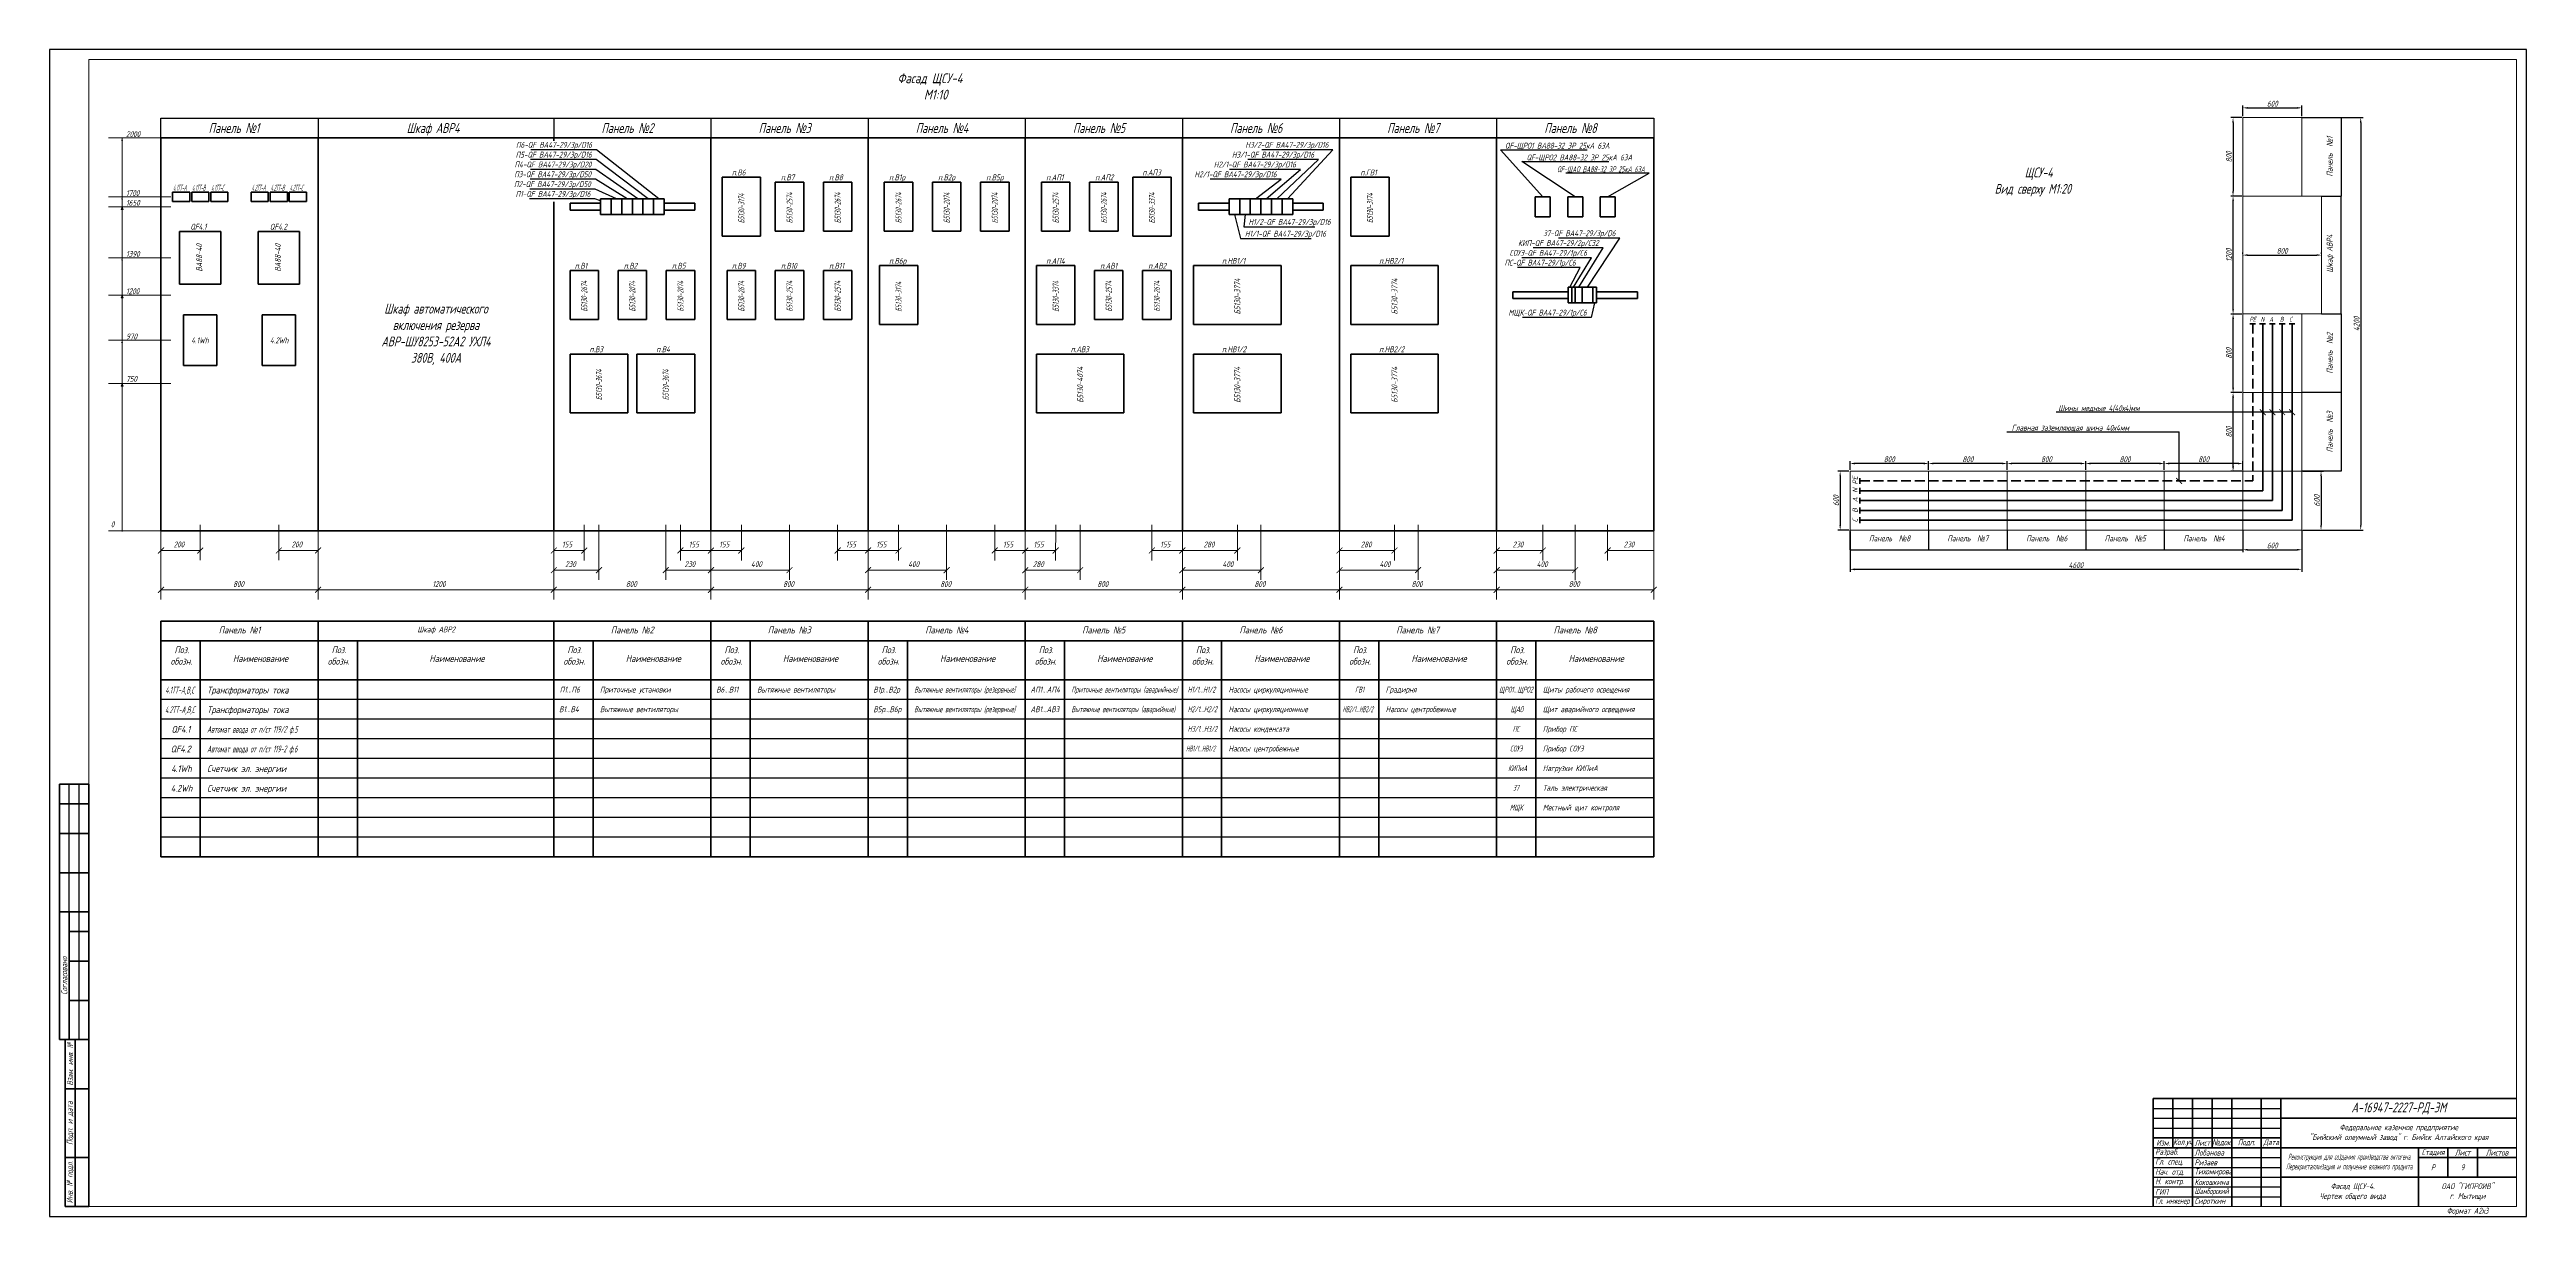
# Model space of a CAD drawing. Header units: millimetres. Extents: x -14296 to 10264, y -13087 to -5602.
# Drawn here: x -6506 to -5245, y -13087 to -12493 of the extents above; entities that cross this region are included whole.
import ezdxf
from ezdxf import colors
from ezdxf.entities.mleader import LeaderData, LeaderLine
from ezdxf.math import Vec2, Vec3

# ---------------------------------------------------------------- set-up
doc = ezdxf.new("R2010")
doc.units = ezdxf.units.MM
doc.linetypes.add('gost5', pattern=[7, 5, -2, 0])
doc.layers.get('Defpoints').update_dxf_attribs({"color": 33})
for name, color, linetype, lineweight in [('КаБель силовой (Вновь)', 1, 'Continuous', 15), ('Линия выноска', 137, 'Continuous', 25), ('Размерная', 4, 'Continuous', 25), ('Рамка толстая', 7, 'Continuous', 15), ('Рамка тонкая', 5, 'Continuous', 25), ('ТаБлица', 253, 'Continuous', 15), ('Текст', 7, 'Continuous', 20), ('Штампы', 252, 'Continuous', 25), ('Щиты пульты (Вновь)', 5, 'Continuous', 15), ('Элемент эл. схем', 7, 'Continuous', 35)]:
    doc.layers.add(name, color=color, linetype=linetype, lineweight=lineweight)
doc.styles.add('GOST', font='GOST.shx', dxfattribs={"oblique": 15, "height": 3.5})
doc.styles.add('gost shx', font='gost.shx', dxfattribs={"oblique": 15})
doc.styles.add('Simplex', font='simplex.shx', dxfattribs={"width": 0.7, "oblique": 15})
doc.dimstyles.new('ISO-25', dxfattribs={"dimtxt": 3, "dimasz": 2.5, "dimexe": 1.25, "dimexo": 0.625, "dimtad": 1, "dimtxsty": 'gost shx', "dimcen": 2.5, "dimclrt": 2, "dimadec": 0, "dimazin": 0, "dimtfac": 1, "dimtmove": 0, "dimatfit": 3, "dimfxl": 1, "dimarcsym": 0})

# ---------------------------------------------------------------- blocks, each defined once
blk = doc.blocks.new('_ArchTick')
at = {"color": 0, "const_width": 0.15}
blk.add_lwpolyline([(-0.5, -0.5), (0.5, 0.5)], dxfattribs=at)
blk = doc.blocks.new('_None')
blk = doc.blocks.new('A$C5FA843D6')
at = {"layer": 'Рамка толстая'}
for p, q in [((20, 589), (20, 5)), ((1256, 589), (20, 589)), ((1256, 5), (1256, 589)), ((20, 5), (1256, 5))]:
    blk.add_line(p, q, dxfattribs=at)
at = {"layer": 'Рамка тонкая'}
for p, q in [((0, 594), (0, 0)), ((1261, 594), (0, 594)), ((1261, 0), (1261, 594)), ((0, 0), (1261, 0))]:
    blk.add_line(p, q, dxfattribs=at)
blk = doc.blocks.new('*D1090')
at = {"layer": 'Defpoints', "color": 0, "lineweight": 15, "transparency": 16777216}
for p in [(-5589.1, -12703.5), (-5589.1, -12707.4), (-5549.1, -12707.4)]:
    blk.add_point(p, dxfattribs=at)
at = {"layer": 'Размерная', "color": 0, "lineweight": -2, "transparency": 16777216}
for p, q in [((-5589.1, -12706.7), (-5589.1, -12702.2)), ((-5551.6, -12703.5), (-5586.6, -12703.5)), ((-5549.1, -12706.7), (-5549.1, -12702.2))]:
    blk.add_line(p, q, dxfattribs=at)
at = {"layer": 'Размерная', "color": 0, "lineweight": 15, "transparency": 16777216}
for points in [[(-5586.6, -12703), (-5586.6, -12703.9), (-5589.1, -12703.5)], [(-5551.6, -12703), (-5551.6, -12703.9), (-5549.1, -12703.5)]]:
    blk.add_solid(points, dxfattribs=at)
at = {"layer": 'Размерная', "color": 2, "lineweight": 18, "transparency": 16777216, "insert": (-5569.1, -12701.3), "char_height": 3, "attachment_point": 5, "style": 'Simplex'}
blk.add_mtext('800', dxfattribs=at)
blk = doc.blocks.new('*D1066')
at = {"layer": 'Defpoints', "color": 0, "lineweight": 15, "transparency": 16777216}
for p in [(-5549.1, -12703.5), (-5549.1, -12707.4), (-5509.1, -12707.4)]:
    blk.add_point(p, dxfattribs=at)
at = {"layer": 'Размерная', "color": 0, "lineweight": -2, "transparency": 16777216}
for p, q in [((-5549.1, -12706.7), (-5549.1, -12702.2)), ((-5511.6, -12703.5), (-5546.6, -12703.5)), ((-5509.1, -12706.7), (-5509.1, -12702.2))]:
    blk.add_line(p, q, dxfattribs=at)
at = {"layer": 'Размерная', "color": 0, "lineweight": 15, "transparency": 16777216}
for points in [[(-5546.6, -12703), (-5546.6, -12703.9), (-5549.1, -12703.5)], [(-5511.6, -12703), (-5511.6, -12703.9), (-5509.1, -12703.5)]]:
    blk.add_solid(points, dxfattribs=at)
at = {"layer": 'Размерная', "color": 2, "lineweight": 18, "transparency": 16777216, "insert": (-5529.1, -12701.3), "char_height": 3, "attachment_point": 5, "style": 'Simplex'}
blk.add_mtext('800', dxfattribs=at)
blk = doc.blocks.new('*D1067')
at = {"layer": 'Defpoints', "color": 0, "lineweight": 15, "transparency": 16777216}
for p in [(-5509.1, -12703.5), (-5509.1, -12707.4), (-5469.1, -12707.4)]:
    blk.add_point(p, dxfattribs=at)
at = {"layer": 'Размерная', "color": 0, "lineweight": -2, "transparency": 16777216}
for p, q in [((-5509.1, -12706.7), (-5509.1, -12702.2)), ((-5471.6, -12703.5), (-5506.6, -12703.5)), ((-5469.1, -12706.7), (-5469.1, -12702.2))]:
    blk.add_line(p, q, dxfattribs=at)
at = {"layer": 'Размерная', "color": 0, "lineweight": 15, "transparency": 16777216}
for points in [[(-5506.6, -12703), (-5506.6, -12703.9), (-5509.1, -12703.5)], [(-5471.6, -12703), (-5471.6, -12703.9), (-5469.1, -12703.5)]]:
    blk.add_solid(points, dxfattribs=at)
at = {"layer": 'Размерная', "color": 2, "lineweight": 18, "transparency": 16777216, "insert": (-5489.1, -12701.3), "char_height": 3, "attachment_point": 5, "style": 'Simplex'}
blk.add_mtext('800', dxfattribs=at)
blk = doc.blocks.new('*D1068')
at = {"layer": 'Defpoints', "color": 0, "lineweight": 15, "transparency": 16777216}
for p in [(-5469.1, -12703.5), (-5469.1, -12707.4), (-5429.1, -12707.4)]:
    blk.add_point(p, dxfattribs=at)
at = {"layer": 'Размерная', "color": 0, "lineweight": -2, "transparency": 16777216}
for p, q in [((-5469.1, -12706.7), (-5469.1, -12702.2)), ((-5431.6, -12703.5), (-5466.6, -12703.5)), ((-5429.1, -12706.7), (-5429.1, -12702.2))]:
    blk.add_line(p, q, dxfattribs=at)
at = {"layer": 'Размерная', "color": 0, "lineweight": 15, "transparency": 16777216}
for points in [[(-5466.6, -12703), (-5466.6, -12703.9), (-5469.1, -12703.5)], [(-5431.6, -12703), (-5431.6, -12703.9), (-5429.1, -12703.5)]]:
    blk.add_solid(points, dxfattribs=at)
at = {"layer": 'Размерная', "color": 2, "lineweight": 18, "transparency": 16777216, "insert": (-5449.1, -12701.3), "char_height": 3, "attachment_point": 5, "style": 'Simplex'}
blk.add_mtext('800', dxfattribs=at)
blk = doc.blocks.new('*D1091')
at = {"layer": 'Defpoints', "color": 0, "lineweight": 15, "transparency": 16777216}
for p in [(-5389.1, -12527.4), (-5394.1, -12567.4), (-5389.1, -12567.4)]:
    blk.add_point(p, dxfattribs=at)
at = {"layer": 'Размерная', "color": 0, "lineweight": -2, "transparency": 16777216}
for p, q in [((-5389.7, -12527.4), (-5395.3, -12527.4)), ((-5394.1, -12529.9), (-5394.1, -12564.9)), ((-5389.7, -12567.4), (-5395.3, -12567.4))]:
    blk.add_line(p, q, dxfattribs=at)
at = {"layer": 'Размерная', "color": 0, "lineweight": 15, "transparency": 16777216}
for points in [[(-5394.5, -12529.9), (-5393.7, -12529.9), (-5394.1, -12527.4)], [(-5394.5, -12564.9), (-5393.7, -12564.9), (-5394.1, -12567.4)]]:
    blk.add_solid(points, dxfattribs=at)
at = {"layer": 'Размерная', "color": 2, "lineweight": 18, "transparency": 16777216, "insert": (-5396.2, -12547.4), "char_height": 3, "attachment_point": 5, "rotation": 90, "style": 'Simplex'}
blk.add_mtext('800', dxfattribs=at)
blk = doc.blocks.new('*D1092')
at = {"layer": 'Defpoints', "color": 0, "lineweight": 15, "transparency": 16777216}
for p in [(-5394.1, -12567.4), (-5389.1, -12567.4), (-5389.1, -12627.4)]:
    blk.add_point(p, dxfattribs=at)
at = {"layer": 'Размерная', "color": 0, "lineweight": -2, "transparency": 16777216}
for p, q in [((-5389.7, -12567.4), (-5395.3, -12567.4)), ((-5394.1, -12624.9), (-5394.1, -12569.9)), ((-5389.7, -12627.4), (-5395.3, -12627.4))]:
    blk.add_line(p, q, dxfattribs=at)
at = {"layer": 'Размерная', "color": 0, "lineweight": 15, "transparency": 16777216}
for points in [[(-5394.5, -12569.9), (-5393.6, -12569.9), (-5394.1, -12567.4)], [(-5394.5, -12624.9), (-5393.6, -12624.9), (-5394.1, -12627.4)]]:
    blk.add_solid(points, dxfattribs=at)
at = {"layer": 'Размерная', "color": 2, "lineweight": 18, "transparency": 16777216, "insert": (-5396.2, -12597.4), "char_height": 3, "attachment_point": 5, "rotation": 90, "style": 'Simplex'}
blk.add_mtext('1200', dxfattribs=at)
blk = doc.blocks.new('*D1093')
at = {"layer": 'Defpoints', "color": 0, "lineweight": 15, "transparency": 16777216}
for p in [(-5394.1, -12627.4), (-5389.1, -12627.4), (-5389.1, -12667.4)]:
    blk.add_point(p, dxfattribs=at)
at = {"layer": 'Размерная', "color": 0, "lineweight": -2, "transparency": 16777216}
for p, q in [((-5389.7, -12627.4), (-5395.3, -12627.4)), ((-5394.1, -12664.9), (-5394.1, -12629.9)), ((-5389.7, -12667.4), (-5395.3, -12667.4))]:
    blk.add_line(p, q, dxfattribs=at)
at = {"layer": 'Размерная', "color": 0, "lineweight": 15, "transparency": 16777216}
for points in [[(-5394.5, -12629.9), (-5393.6, -12629.9), (-5394.1, -12627.4)], [(-5394.5, -12664.9), (-5393.6, -12664.9), (-5394.1, -12667.4)]]:
    blk.add_solid(points, dxfattribs=at)
at = {"layer": 'Размерная', "color": 2, "lineweight": 18, "transparency": 16777216, "insert": (-5396.2, -12647.4), "char_height": 3, "attachment_point": 5, "rotation": 90, "style": 'Simplex'}
blk.add_mtext('800', dxfattribs=at)
blk = doc.blocks.new('*D1094')
at = {"layer": 'Defpoints', "color": 0, "lineweight": 15, "transparency": 16777216}
for p in [(-5589.1, -12707.4), (-5594.1, -12737.4), (-5589.1, -12737.4)]:
    blk.add_point(p, dxfattribs=at)
at = {"layer": 'Размерная', "color": 0, "lineweight": -2, "transparency": 16777216}
for p, q in [((-5589.7, -12707.4), (-5595.3, -12707.4)), ((-5594.1, -12709.9), (-5594.1, -12734.9)), ((-5589.7, -12737.4), (-5595.3, -12737.4))]:
    blk.add_line(p, q, dxfattribs=at)
at = {"layer": 'Размерная', "color": 0, "lineweight": 15, "transparency": 16777216}
for points in [[(-5594.5, -12709.9), (-5593.7, -12709.9), (-5594.1, -12707.4)], [(-5594.5, -12734.9), (-5593.7, -12734.9), (-5594.1, -12737.4)]]:
    blk.add_solid(points, dxfattribs=at)
at = {"layer": 'Размерная', "color": 2, "lineweight": 18, "transparency": 16777216, "insert": (-5596.2, -12722.4), "char_height": 3, "attachment_point": 5, "rotation": 90, "style": 'Simplex'}
blk.add_mtext('600', dxfattribs=at)
blk = doc.blocks.new('*D1095')
at = {"layer": 'Defpoints', "color": 0, "lineweight": 15, "transparency": 16777216}
for p in [(-5589.1, -12737.4), (-5359.1, -12737.4), (-5359.1, -12757.3)]:
    blk.add_point(p, dxfattribs=at)
at = {"layer": 'Размерная', "color": 0, "lineweight": -2, "transparency": 16777216}
for p, q in [((-5589.1, -12738), (-5589.1, -12758.6)), ((-5359.1, -12738), (-5359.1, -12758.6)), ((-5586.6, -12757.3), (-5361.6, -12757.3))]:
    blk.add_line(p, q, dxfattribs=at)
at = {"layer": 'Размерная', "color": 0, "lineweight": 15, "transparency": 16777216}
for points in [[(-5586.6, -12756.9), (-5586.6, -12757.8), (-5589.1, -12757.3)], [(-5361.6, -12756.9), (-5361.6, -12757.8), (-5359.1, -12757.3)]]:
    blk.add_solid(points, dxfattribs=at)
at = {"layer": 'Размерная', "color": 2, "lineweight": 18, "transparency": 16777216, "insert": (-5474.1, -12755.2), "char_height": 3, "attachment_point": 5, "style": 'Simplex'}
blk.add_mtext('4600', dxfattribs=at)
blk = doc.blocks.new('*D1069')
at = {"layer": 'Defpoints', "color": 0, "lineweight": 15, "transparency": 16777216}
for p in [(-5359.1, -12527.4), (-5359.1, -12737.4), (-5329.1, -12737.4)]:
    blk.add_point(p, dxfattribs=at)
at = {"layer": 'Размерная', "color": 0, "lineweight": -2, "transparency": 16777216}
for p, q in [((-5358.5, -12527.4), (-5327.8, -12527.4)), ((-5329.1, -12529.9), (-5329.1, -12734.9)), ((-5358.5, -12737.4), (-5327.8, -12737.4))]:
    blk.add_line(p, q, dxfattribs=at)
at = {"layer": 'Размерная', "color": 0, "lineweight": 15, "transparency": 16777216}
for points in [[(-5329.5, -12529.9), (-5328.7, -12529.9), (-5329.1, -12527.4)], [(-5329.5, -12734.9), (-5328.7, -12734.9), (-5329.1, -12737.4)]]:
    blk.add_solid(points, dxfattribs=at)
at = {"layer": 'Размерная', "color": 2, "lineweight": 18, "transparency": 16777216, "insert": (-5331.2, -12632.4), "char_height": 3, "attachment_point": 5, "rotation": 90, "style": 'Simplex'}
blk.add_mtext('4200', dxfattribs=at)
blk = doc.blocks.new('*D1096')
at = {"layer": 'Defpoints', "color": 0, "lineweight": 15, "transparency": 16777216}
for p in [(-5389.1, -12597.4), (-5349.1, -12597.4), (-5349.1, -12597.4)]:
    blk.add_point(p, dxfattribs=at)
at = {"layer": 'Размерная', "color": 0, "lineweight": -2, "transparency": 16777216}
for p, q in [((-5389.1, -12596.7), (-5389.1, -12596.1)), ((-5386.6, -12597.4), (-5351.6, -12597.4)), ((-5349.1, -12596.7), (-5349.1, -12596.1))]:
    blk.add_line(p, q, dxfattribs=at)
at = {"layer": 'Размерная', "color": 0, "lineweight": 15, "transparency": 16777216}
for points in [[(-5386.6, -12596.9), (-5386.6, -12597.8), (-5389.1, -12597.4)], [(-5351.6, -12596.9), (-5351.6, -12597.8), (-5349.1, -12597.4)]]:
    blk.add_solid(points, dxfattribs=at)
at = {"layer": 'Размерная', "color": 2, "lineweight": 18, "transparency": 16777216, "insert": (-5369.1, -12595.2), "char_height": 3, "attachment_point": 5, "style": 'Simplex'}
blk.add_mtext('800', dxfattribs=at)
blk = doc.blocks.new('*D1097')
at = {"layer": 'Defpoints', "color": 0, "lineweight": 15, "transparency": 16777216}
for p in [(-5389.1, -12527.4), (-5359.1, -12522.4), (-5359.1, -12527.4)]:
    blk.add_point(p, dxfattribs=at)
at = {"layer": 'Размерная', "color": 0, "lineweight": -2, "transparency": 16777216}
for p, q in [((-5389.1, -12526.7), (-5389.1, -12521.2)), ((-5359.1, -12526.7), (-5359.1, -12521.2)), ((-5386.6, -12522.4), (-5361.6, -12522.4))]:
    blk.add_line(p, q, dxfattribs=at)
at = {"layer": 'Размерная', "color": 0, "lineweight": 15, "transparency": 16777216}
for points in [[(-5386.6, -12522), (-5386.6, -12522.9), (-5389.1, -12522.4)], [(-5361.6, -12522), (-5361.6, -12522.9), (-5359.1, -12522.4)]]:
    blk.add_solid(points, dxfattribs=at)
at = {"layer": 'Размерная', "color": 2, "lineweight": 18, "transparency": 16777216, "insert": (-5374.1, -12520.3), "char_height": 3, "attachment_point": 5, "style": 'Simplex'}
blk.add_mtext('600', dxfattribs=at)
blk = doc.blocks.new('*D1098')
at = {"layer": 'Defpoints', "color": 0, "lineweight": 15, "transparency": 16777216}
for p in [(-5389.1, -12737.4), (-5359.1, -12736.9), (-5359.1, -12747.4)]:
    blk.add_point(p, dxfattribs=at)
at = {"layer": 'Размерная', "color": 0, "lineweight": -2, "transparency": 16777216}
for p, q in [((-5389.1, -12738), (-5389.1, -12748.6)), ((-5386.6, -12747.4), (-5361.6, -12747.4)), ((-5359.1, -12737.5), (-5359.1, -12748.6))]:
    blk.add_line(p, q, dxfattribs=at)
at = {"layer": 'Размерная', "color": 0, "lineweight": 15, "transparency": 16777216}
for points in [[(-5386.6, -12746.9), (-5386.6, -12747.8), (-5389.1, -12747.4)], [(-5361.6, -12746.9), (-5361.6, -12747.8), (-5359.1, -12747.4)]]:
    blk.add_solid(points, dxfattribs=at)
at = {"layer": 'Размерная', "color": 2, "lineweight": 18, "transparency": 16777216, "insert": (-5374.1, -12745.2), "char_height": 3, "attachment_point": 5, "style": 'Simplex'}
blk.add_mtext('600', dxfattribs=at)
blk = doc.blocks.new('*D1099')
at = {"layer": 'Defpoints', "color": 0, "lineweight": 15, "transparency": 16777216}
for p in [(-5359.1, -12707.4), (-5359.1, -12737.4), (-5349.3, -12737.4)]:
    blk.add_point(p, dxfattribs=at)
at = {"layer": 'Размерная', "color": 0, "lineweight": -2, "transparency": 16777216}
for p, q in [((-5358.5, -12707.4), (-5348.1, -12707.4)), ((-5349.3, -12709.9), (-5349.3, -12734.9)), ((-5358.5, -12737.4), (-5348.1, -12737.4))]:
    blk.add_line(p, q, dxfattribs=at)
at = {"layer": 'Размерная', "color": 0, "lineweight": 15, "transparency": 16777216}
for points in [[(-5349.7, -12709.9), (-5348.9, -12709.9), (-5349.3, -12707.4)], [(-5349.7, -12734.9), (-5348.9, -12734.9), (-5349.3, -12737.4)]]:
    blk.add_solid(points, dxfattribs=at)
at = {"layer": 'Размерная', "color": 2, "lineweight": 18, "transparency": 16777216, "insert": (-5351.4, -12722.4), "char_height": 3, "attachment_point": 5, "rotation": 90, "style": 'gost shx'}
blk.add_mtext('600', dxfattribs=at)
blk = doc.blocks.new('*T1070')
at = {"layer": 'Штампы', "color": 0, "linetype": 'ByBlock', "lineweight": 60, "transparency": 16777216}
for p, q in [((0, 0), (0, 130)), ((0, 130), (15, 130)), ((15, 0), (15, 130)), ((0, 120), (15, 120)), ((0, 105), (15, 105)), ((0, 85), (15, 85)), ((0, 65), (15, 65)), ((5, 0), (5, 65)), ((5, 55), (15, 55)), ((5, 40), (15, 40)), ((5, 20), (15, 20)), ((0, 0), (15, 0))]:
    blk.add_line(p, q, dxfattribs=at)
at = {"layer": 'Штампы', "color": 5, "linetype": 'ByBlock', "lineweight": 25, "transparency": 16777216}
for p, q in [((5, 65), (5, 130)), ((10, 0), (10, 130))]:
    blk.add_line(p, q, dxfattribs=at)
at = {"layer": 'Штампы', "color": 2, "transparency": 16777216, "insert": (2.5, 32.5), "char_height": 3, "width": 61, "attachment_point": 5, "rotation": 90, "style": 'Simplex'}
blk.add_mtext('Согласовано', dxfattribs=at)
blk = doc.blocks.new('*T1071')
at = {"layer": 'Штампы', "color": 0, "linetype": 'ByBlock', "lineweight": 60, "transparency": 16777216}
for p, q in [((0, 0), (0, 85)), ((0, 85), (12, 85)), ((5, 0), (5, 85)), ((12, 0), (12, 85)), ((0, 60), (12, 60)), ((0, 25), (12, 25)), ((0, 0), (12, 0))]:
    blk.add_line(p, q, dxfattribs=at)
at = {"layer": 'Штампы', "color": 2, "transparency": 16777216, "char_height": 3, "attachment_point": 5, "rotation": 90, "style": 'Simplex'}
for s, insert, width in [('Взам. инв. {\\Fgost|c204;№}', (2.5, 72.5), 25), ('Подп. и дата', (2.5, 42.5), 35), ('Инв. {\\Fgost|c204;№} подл.', (2.5, 12.5), 25)]:
    blk.add_mtext(s, dxfattribs=dict(at, insert=insert, width=width))
blk = doc.blocks.new('*D1072')
at = {"layer": 'Defpoints', "color": 0, "lineweight": 15, "transparency": 16777216}
for p in [(-5429.1, -12703.5), (-5429.1, -12707.4), (-5389.1, -12707.4)]:
    blk.add_point(p, dxfattribs=at)
at = {"layer": 'Размерная', "color": 0, "lineweight": -2, "transparency": 16777216}
for p, q in [((-5429.1, -12706.7), (-5429.1, -12702.2)), ((-5391.6, -12703.5), (-5426.6, -12703.5)), ((-5389.1, -12706.7), (-5389.1, -12702.2))]:
    blk.add_line(p, q, dxfattribs=at)
at = {"layer": 'Размерная', "color": 0, "lineweight": 15, "transparency": 16777216}
for points in [[(-5426.6, -12703), (-5426.6, -12703.9), (-5429.1, -12703.5)], [(-5391.6, -12703), (-5391.6, -12703.9), (-5389.1, -12703.5)]]:
    blk.add_solid(points, dxfattribs=at)
at = {"layer": 'Размерная', "color": 2, "lineweight": 18, "transparency": 16777216, "insert": (-5409.1, -12701.3), "char_height": 3, "attachment_point": 5, "style": 'Simplex'}
blk.add_mtext('800', dxfattribs=at)
blk = doc.blocks.new('*D1073')
at = {"layer": 'Defpoints', "color": 0, "lineweight": 15, "transparency": 16777216}
for p in [(-5394.1, -12667.4), (-5389.1, -12667.4), (-5389.1, -12707.4)]:
    blk.add_point(p, dxfattribs=at)
at = {"layer": 'Размерная', "color": 0, "lineweight": -2, "transparency": 16777216}
for p, q in [((-5389.7, -12667.4), (-5395.3, -12667.4)), ((-5394.1, -12704.9), (-5394.1, -12669.9)), ((-5389.7, -12707.4), (-5395.3, -12707.4))]:
    blk.add_line(p, q, dxfattribs=at)
at = {"layer": 'Размерная', "color": 0, "lineweight": 15, "transparency": 16777216}
for points in [[(-5394.5, -12669.9), (-5393.6, -12669.9), (-5394.1, -12667.4)], [(-5394.5, -12704.9), (-5393.6, -12704.9), (-5394.1, -12707.4)]]:
    blk.add_solid(points, dxfattribs=at)
at = {"layer": 'Размерная', "color": 2, "lineweight": 18, "transparency": 16777216, "insert": (-5396.2, -12687.4), "char_height": 3, "attachment_point": 5, "rotation": 90, "style": 'Simplex'}
blk.add_mtext('800', dxfattribs=at)

msp = doc.modelspace()

# ---------------------------------------------------------------- hatches: boundary and pattern name
at = {"layer": 'Размерная', "lineweight": 18}
for points in [[(-6468.7555, -12537.72196), (-6468.34217, -12539.04175), (-6469.27391, -12539.04173)], [(-6468.75538, -12567.72177), (-6468.34205, -12569.04155), (-6469.2738, -12569.04154)], [(-6469.27797, -12574.14973), (-6468.76494, -12572.74019), (-6468.25191, -12574.14973)], [(-6468.75538, -12598.72188), (-6468.34205, -12600.04166), (-6469.2738, -12600.04164)], [(-6469.279, -12619.14964), (-6468.76597, -12617.7401), (-6468.25294, -12619.14964)], [(-6468.75538, -12640.72257), (-6468.34205, -12642.04235), (-6469.2738, -12642.04234)], [(-6469.28002, -12664.14982), (-6468.76699, -12662.74028), (-6468.25396, -12664.14982)]]:
    msp.add_hatch(color=256, dxfattribs=at).paths.add_polyline_path(points)
h = msp.add_hatch(color=256, dxfattribs=at)
h.paths.add_polyline_path([(-6468.76825, -12738.12458), (-6468.76824, -12737.93394, 1), (-6468.76824, -12737.53394), (-6468.76823, -12737.39566, -0.9836017692)])
h.paths.add_polyline_path([(-6469.13875, -12737.76441), (-6468.96591, -12737.76441, 0.3700916304), (-6468.76824, -12737.93394), (-6468.76825, -12738.12458, -0.4156033716)])
h.paths.add_polyline_path([(-6468.77426, -12737.39561, -0.0041333777), (-6468.76823, -12737.39566), (-6468.76824, -12737.53394, 0.459756381), (-6468.96591, -12737.76441), (-6469.13875, -12737.76441, -0.4176711936)])
h = msp.add_hatch(color=256, dxfattribs=at)
h.paths.add_polyline_path([(-6468.76824, -12737.93394), (-6468.76824, -12737.53394, -1)])
h.paths.add_polyline_path([(-6468.76824, -12737.53394), (-6468.76824, -12737.76442), (-6468.96591, -12737.76441, -0.459756381)])
h.paths.add_polyline_path([(-6468.76824, -12737.76442), (-6468.76824, -12737.93394, -0.3700916304), (-6468.96591, -12737.76441)])

# ---------------------------------------------------------------- linework, layer by layer
at = {"layer": 'КаБель силовой (Вновь)', "lineweight": 70}
for p, q in [((-5385.57818, -12632.35685), (-5382.57818, -12632.35685)), ((-5380.57818, -12632.35685), (-5377.57818, -12632.35685)), ((-5379.00841, -12632.35685), (-5379.00841, -12717.35685)), ((-5375.57818, -12632.35685), (-5372.57818, -12632.35685)), ((-5374.07818, -12632.35685), (-5374.07818, -12722.35685)), ((-5370.57818, -12632.35685), (-5367.57818, -12632.35685)), ((-5369.07818, -12632.35685), (-5369.07818, -12727.35685)), ((-5365.57818, -12632.35685), (-5362.57818, -12632.35685)), ((-5364.07818, -12632.35685), (-5364.07818, -12732.35685)), ((-5584.07818, -12710.85685), (-5584.07818, -12713.85685)), ((-5584.07818, -12715.85685), (-5584.07818, -12718.85685)), ((-5584.07818, -12717.35685), (-5379.00841, -12717.35685)), ((-5584.07818, -12720.85685), (-5584.07818, -12723.85685)), ((-5584.07818, -12722.35685), (-5374.07818, -12722.35685)), ((-5584.07818, -12725.85685), (-5584.07818, -12728.85685)), ((-5584.07818, -12727.35685), (-5369.07818, -12727.35685)), ((-5584.07818, -12730.85685), (-5584.07818, -12733.85685)), ((-5584.07818, -12732.35685), (-5364.07818, -12732.35685))]:
    msp.add_line(p, q, dxfattribs=at)
at = {"layer": 'КаБель силовой (Вновь)', "linetype": 'gost5', "lineweight": 70}
for p in [(-5384.07818, -12632.35685), (-5584.07818, -12712.35685)]:
    msp.add_line(p, (-5384.07818, -12712.35685), dxfattribs=at)
at = {"layer": 'Линия выноска'}
for p, q in [((-5364.07818, -12677.35685), (-5484.21535, -12677.35685)), ((-5509.21535, -12687.35685), (-5421.54592, -12687.35685)), ((-5421.54592, -12712.35685), (-5421.54592, -12687.35685))]:
    msp.add_line(p, q, dxfattribs=at)
at = {"layer": 'Размерная', "lineweight": 18}
for p, q in [((-6475.71622, -12537.74003), (-6448.99724, -12537.74064)), ((-6468.76492, -12537.74019), (-6468.76824, -12737.73394)), ((-6475.71611, -12567.73984), (-6443.99712, -12567.74056)), ((-6475.71622, -12572.74003), (-6443.99724, -12572.74076)), ((-6468.76494, -12572.74019), (-6469.27797, -12574.14973)), ((-6468.25191, -12574.14973), (-6469.27797, -12574.14973)), ((-6468.76494, -12572.74019), (-6468.25191, -12574.14973)), ((-6475.71611, -12598.73995), (-6443.99712, -12598.74067)), ((-6475.71746, -12617.73994), (-6443.99848, -12617.74066)), ((-6468.76597, -12617.7401), (-6469.279, -12619.14964)), ((-6468.25294, -12619.14964), (-6469.279, -12619.14964)), ((-6468.76597, -12617.7401), (-6468.25294, -12619.14964)), ((-6475.71611, -12640.74064), (-6443.99712, -12640.74136)), ((-6475.71813, -12662.74015), (-6443.99555, -12662.74076)), ((-6468.76699, -12662.74028), (-6469.28002, -12664.14982)), ((-6468.25396, -12664.14982), (-6469.28002, -12664.14982)), ((-6468.76699, -12662.74028), (-6468.25396, -12664.14982)), ((-6448.99627, -12734.74064), (-6448.99675, -12772.73634)), ((-6448.99627, -12734.74064), (-6448.99675, -12772.73634)), ((-6448.99627, -12734.74064), (-6448.99675, -12772.73634)), ((-6448.99627, -12734.74064), (-6448.99675, -12772.73634)), ((-6428.99696, -12734.74064), (-6428.9989, -12752.74772)), ((-6388.99388, -12734.7401), (-6388.99582, -12752.74718)), ((-6368.99609, -12734.74064), (-6368.99657, -12772.73634)), ((-6368.99609, -12734.74064), (-6368.99657, -12772.73634)), ((-6368.99609, -12734.74064), (-6368.99657, -12772.73634)), ((-6368.99609, -12734.74064), (-6368.99657, -12772.73634)), ((-6248.99609, -12734.74064), (-6248.99657, -12772.73634)), ((-6248.99609, -12734.74064), (-6248.99657, -12772.73634)), ((-6248.99609, -12734.74064), (-6248.99657, -12772.73634)), ((-6248.99609, -12734.74064), (-6248.99657, -12772.73634)), ((-6233.49613, -12734.75121), (-6233.49807, -12752.75829)), ((-6225.99671, -12734.74981), (-6225.99865, -12762.7583)), ((-6191.99776, -12734.74981), (-6191.99582, -12762.7583)), ((-6184.49835, -12734.75121), (-6184.4964, -12752.75829)), ((-6168.9972, -12734.74064), (-6168.99768, -12772.73634)), ((-6168.9972, -12734.74064), (-6168.99768, -12772.73634)), ((-6168.9972, -12734.74064), (-6168.99768, -12772.73634)), ((-6168.9972, -12734.74064), (-6168.99768, -12772.73634)), ((-6153.49613, -12734.75121), (-6153.49807, -12752.75829)), ((-6128.99684, -12734.74981), (-6128.99878, -12762.7583)), ((-6104.49835, -12734.75121), (-6104.4964, -12752.75829)), ((-6088.9972, -12734.74064), (-6088.99768, -12772.73634)), ((-6088.9972, -12734.74064), (-6088.99768, -12772.73634)), ((-6088.9972, -12734.74064), (-6088.99768, -12772.73634)), ((-6088.9972, -12734.74064), (-6088.99768, -12772.73634)), ((-6073.49613, -12734.75221), (-6073.49807, -12752.75929)), ((-6048.99684, -12734.75081), (-6048.99878, -12762.75931)), ((-6024.49835, -12734.75221), (-6024.4964, -12752.75929)), ((-6008.9972, -12734.74064), (-6008.99768, -12772.73634)), ((-6008.9972, -12734.74064), (-6008.99768, -12772.73634)), ((-6008.9972, -12734.74064), (-6008.99768, -12772.73634)), ((-6008.9972, -12734.74064), (-6008.99768, -12772.73634)), ((-5993.49613, -12734.75121), (-5993.49807, -12752.75829)), ((-5980.99671, -12734.74981), (-5980.99865, -12762.7583)), ((-5944.49835, -12734.75121), (-5944.4964, -12752.75829)), ((-5928.9972, -12734.74064), (-5928.99768, -12772.73634)), ((-5928.9972, -12734.74064), (-5928.99768, -12772.73634)), ((-5928.9972, -12734.74064), (-5928.99768, -12772.73634)), ((-5928.9972, -12734.74064), (-5928.99768, -12772.73634)), ((-5900.99639, -12734.75422), (-5900.99833, -12752.7613)), ((-5888.99684, -12734.75282), (-5888.99878, -12762.76132)), ((-5848.9972, -12734.74064), (-5848.99768, -12772.73634)), ((-5848.9972, -12734.74064), (-5848.99768, -12772.73634)), ((-5848.9972, -12734.74064), (-5848.99768, -12772.73634)), ((-5848.9972, -12734.74064), (-5848.99768, -12772.73634)), ((-5820.99639, -12734.75422), (-5820.99833, -12752.7613)), ((-5808.99684, -12734.75282), (-5808.99878, -12762.76132)), ((-5768.9972, -12734.74064), (-5768.99768, -12772.73634)), ((-5768.9972, -12734.74064), (-5768.99768, -12772.73634)), ((-5768.9972, -12734.74064), (-5768.99768, -12772.73634)), ((-5768.9972, -12734.74064), (-5768.99768, -12772.73634)), ((-5745.4994, -12734.75523), (-5745.50134, -12752.76231)), ((-5728.99684, -12734.75383), (-5728.99878, -12762.76232)), ((-5712.4898, -12734.7559), (-5712.49174, -12752.76298)), ((-5688.9972, -12734.74064), (-5688.99768, -12772.73634)), ((-5688.9972, -12734.74064), (-5688.99768, -12772.73634)), ((-5688.9972, -12734.74064), (-5688.99768, -12772.73634)), ((-5688.9972, -12734.74064), (-5688.99768, -12772.73634)), ((-6448.99724, -12737.74064), (-6475.71456, -12737.74003)), ((-6448.99699, -12747.74064), (-6428.99882, -12747.74114)), ((-6448.99699, -12747.74064), (-6428.99882, -12747.74114)), ((-6448.99699, -12747.74064), (-6428.99882, -12747.74114)), ((-6388.99528, -12747.74014), (-6368.99711, -12747.74064)), ((-6388.99528, -12747.74014), (-6368.99711, -12747.74064)), ((-6388.99528, -12747.74014), (-6368.99711, -12747.74064)), ((-6248.99588, -12747.75121), (-6233.49646, -12747.75018)), ((-6248.99588, -12747.75121), (-6233.49646, -12747.75018)), ((-6248.99588, -12747.75121), (-6233.49753, -12747.75122)), ((-6168.99859, -12747.75121), (-6184.49801, -12747.75018)), ((-6168.99859, -12747.75121), (-6184.49801, -12747.75018)), ((-6168.99859, -12747.75121), (-6184.49694, -12747.75122)), ((-6168.99588, -12747.75121), (-6153.49646, -12747.75018)), ((-6168.99588, -12747.75121), (-6153.49646, -12747.75018)), ((-6168.99588, -12747.75121), (-6153.49753, -12747.75122)), ((-6088.99859, -12747.75121), (-6104.49801, -12747.75018)), ((-6088.99859, -12747.75121), (-6104.49801, -12747.75018)), ((-6088.99859, -12747.75121), (-6104.49694, -12747.75122)), ((-6088.99588, -12747.75221), (-6073.49646, -12747.75118)), ((-6088.99588, -12747.75221), (-6073.49646, -12747.75118)), ((-6088.99588, -12747.75221), (-6073.49753, -12747.75223)), ((-6008.99859, -12747.75221), (-6024.49801, -12747.75118)), ((-6008.99859, -12747.75221), (-6024.49801, -12747.75118)), ((-6008.99859, -12747.75221), (-6024.49694, -12747.75223)), ((-6008.99588, -12747.75121), (-5993.49646, -12747.75018)), ((-6008.99588, -12747.75121), (-5993.49646, -12747.75018)), ((-6008.99588, -12747.75121), (-5993.49753, -12747.75122)), ((-5928.99859, -12747.75121), (-5944.49801, -12747.75018)), ((-5928.99859, -12747.75121), (-5944.49801, -12747.75018)), ((-5928.99859, -12747.75121), (-5944.49694, -12747.75122)), ((-5928.99465, -12747.75422), (-5913.49523, -12747.75319)), ((-5928.99465, -12747.75422), (-5913.49523, -12747.75319)), ((-5928.99465, -12747.75422), (-5900.99779, -12747.75472)), ((-5848.99465, -12747.75422), (-5820.99779, -12747.75472)), ((-5768.99736, -12747.75794), (-5753.49794, -12747.75692)), ((-5768.99736, -12747.75794), (-5753.49794, -12747.75692)), ((-5768.99736, -12747.75794), (-5745.50446, -12747.75796)), ((-5712.49121, -12747.75594), (-5696.99179, -12747.75491)), ((-5712.49121, -12747.75594), (-5696.99179, -12747.75491)), ((-5712.49121, -12747.75594), (-5688.9983, -12747.75595)), ((-6248.99589, -12757.75122), (-6225.9983, -12757.75301)), ((-6168.99859, -12757.75122), (-6191.99617, -12757.75301)), ((-6168.99589, -12757.75122), (-6128.99843, -12757.75419)), ((-6088.99589, -12757.75223), (-6048.99843, -12757.7552)), ((-6008.99589, -12757.75122), (-5980.9983, -12757.75145)), ((-5928.99589, -12757.75424), (-5888.99843, -12757.75721)), ((-5848.99589, -12757.75424), (-5808.99843, -12757.75721)), ((-5768.99589, -12757.75524), (-5728.99843, -12757.75821)), ((-6448.99662, -12767.73634), (-6368.99662, -12767.73734)), ((-6368.9965, -12767.73734), (-6248.99563, -12767.73634)), ((-6248.99773, -12767.73634), (-6168.99773, -12767.73734)), ((-6168.99773, -12767.73634), (-6088.99773, -12767.73734)), ((-6088.99773, -12767.73634), (-6008.99773, -12767.73734)), ((-6008.99773, -12767.73634), (-5928.99773, -12767.73734)), ((-5928.99773, -12767.73634), (-5848.99773, -12767.73734)), ((-5848.99773, -12767.73634), (-5768.99773, -12767.73734)), ((-5768.99773, -12767.73634), (-5688.99773, -12767.73734))]:
    msp.add_line(p, q, dxfattribs=at)
msp.add_circle((-6468.76824, -12737.73394), 0.2, dxfattribs=at)
at = {"layer": 'Рамка тонкая'}
for p, q in [((-6448.99724, -12537.74064), (-6448.99724, -12527.74064)), ((-6448.99724, -12527.74064), (-6368.99724, -12527.74064)), ((-6368.99724, -12527.74064), (-6368.99724, -12537.74064)), ((-6368.99724, -12527.74064), (-6248.99724, -12527.74064)), ((-6248.99724, -12527.74064), (-6248.99724, -12537.74064)), ((-6248.99724, -12527.74064), (-6168.99724, -12527.74064)), ((-6168.99724, -12527.74064), (-6088.99724, -12527.74064)), ((-6168.99724, -12527.74064), (-6168.99724, -12537.74064)), ((-6088.99724, -12527.74064), (-6008.99724, -12527.74064)), ((-6088.99724, -12527.74064), (-6088.99724, -12537.74064)), ((-6008.99724, -12527.74064), (-5928.99724, -12527.74064)), ((-6008.99724, -12527.74064), (-6008.99724, -12537.74064)), ((-5928.99724, -12527.74064), (-5848.99724, -12527.74064)), ((-5928.99724, -12527.74064), (-5928.99724, -12537.74064)), ((-5848.99724, -12527.74064), (-5768.99724, -12527.74064)), ((-5848.99724, -12527.74064), (-5848.99724, -12537.74064)), ((-5768.99724, -12527.74064), (-5688.99724, -12527.74064)), ((-5768.99724, -12527.74064), (-5768.99724, -12537.74064)), ((-5688.99724, -12527.74064), (-5688.99724, -12537.74064)), ((-5359.07818, -12527.35685), (-5339.07818, -12527.35685)), ((-5339.07818, -12527.35685), (-5339.07818, -12567.35685)), ((-5349.07818, -12567.35685), (-5339.07818, -12567.35685)), ((-5339.07818, -12627.35685), (-5339.07818, -12567.35685)), ((-5349.07818, -12627.35685), (-5339.07818, -12627.35685)), ((-5339.07818, -12627.35685), (-5339.07818, -12667.35685)), ((-5339.07818, -12667.35685), (-5359.07818, -12667.35685)), ((-5339.07818, -12667.35685), (-5339.07818, -12707.35685)), ((-5339.07818, -12707.35685), (-5359.07818, -12707.35685)), ((-5589.07818, -12747.35685), (-5589.07818, -12737.35685)), ((-5589.07818, -12747.35685), (-5549.07818, -12747.35685)), ((-5549.07818, -12737.35685), (-5549.07818, -12747.35685)), ((-5549.07818, -12747.35685), (-5509.07818, -12747.35685)), ((-5509.07818, -12737.35685), (-5509.07818, -12747.35685)), ((-5509.07818, -12747.35685), (-5469.07818, -12747.35685)), ((-5469.07818, -12737.35685), (-5469.07818, -12747.35685)), ((-5469.07818, -12747.35685), (-5429.07818, -12747.35685)), ((-5429.07818, -12737.35685), (-5429.07818, -12747.35685)), ((-5429.07818, -12747.35685), (-5389.07818, -12747.35685)), ((-5389.07818, -12737.35685), (-5389.07818, -12747.35685)), ((-6368.99714, -12823.66349), (-6448.99714, -12823.66349)), ((-6248.99752, -12823.66349), (-6369.40962, -12823.66349)), ((-6168.99752, -12823.66349), (-6248.99752, -12823.66349)), ((-6088.99776, -12823.66349), (-6168.99776, -12823.66349)), ((-6008.99799, -12823.66349), (-6088.99799, -12823.66349)), ((-5928.99799, -12823.66349), (-6008.99799, -12823.66349)), ((-5848.99799, -12823.66349), (-5928.99799, -12823.66349)), ((-5768.99799, -12823.66349), (-5848.99799, -12823.66349)), ((-5688.99799, -12823.66349), (-5768.99799, -12823.66349)), ((-6368.99714, -12833.66349), (-6448.99714, -12833.66349)), ((-6248.99776, -12833.66349), (-6369.40986, -12833.66349)), ((-6168.99752, -12833.66349), (-6248.99752, -12833.66349)), ((-6088.99776, -12833.66349), (-6168.99776, -12833.66349)), ((-6008.99799, -12833.66349), (-6088.99799, -12833.66349)), ((-5928.99799, -12833.66349), (-6008.99799, -12833.66349)), ((-5848.99799, -12833.66349), (-5928.99799, -12833.66349)), ((-5768.99799, -12833.66349), (-5848.99799, -12833.66349)), ((-5688.99799, -12833.66349), (-5768.99799, -12833.66349)), ((-6368.99714, -12843.66349), (-6448.99714, -12843.66349)), ((-6248.99776, -12843.66349), (-6369.40986, -12843.66349)), ((-6168.99752, -12843.66349), (-6248.99752, -12843.66349)), ((-6088.99776, -12843.66349), (-6168.99776, -12843.66349)), ((-6008.99799, -12843.66349), (-6088.99799, -12843.66349)), ((-5928.99799, -12843.66349), (-6008.99799, -12843.66349)), ((-5848.99799, -12843.66349), (-5928.99799, -12843.66349)), ((-5768.99799, -12843.66349), (-5848.99799, -12843.66349)), ((-5688.99799, -12843.66349), (-5768.99799, -12843.66349)), ((-6368.99714, -12853.66349), (-6448.99714, -12853.66349)), ((-6248.99752, -12853.66349), (-6369.40962, -12853.66349)), ((-6168.99752, -12853.66349), (-6248.99752, -12853.66349)), ((-6088.99776, -12853.66349), (-6168.99776, -12853.66349)), ((-6008.99799, -12853.66349), (-6088.99799, -12853.66349)), ((-5928.99799, -12853.66349), (-6008.99799, -12853.66349)), ((-5848.99799, -12853.66349), (-5928.99799, -12853.66349)), ((-5768.99799, -12853.66349), (-5848.99799, -12853.66349)), ((-5688.99799, -12853.66349), (-5768.99799, -12853.66349)), ((-6368.99714, -12863.66349), (-6448.99714, -12863.66349)), ((-6368.99714, -12873.66349), (-6448.99714, -12873.66349)), ((-6248.99752, -12863.66349), (-6369.40962, -12863.66349)), ((-6248.99752, -12873.66349), (-6369.40962, -12873.66349)), ((-6168.99752, -12863.66349), (-6248.99752, -12863.66349)), ((-6168.99752, -12873.66349), (-6248.99752, -12873.66349)), ((-6088.99776, -12863.66349), (-6168.99776, -12863.66349)), ((-6088.99776, -12873.66349), (-6168.99776, -12873.66349)), ((-6008.99799, -12863.66349), (-6088.99799, -12863.66349)), ((-6008.99799, -12873.66349), (-6088.99799, -12873.66349)), ((-5928.99799, -12863.66349), (-6008.99799, -12863.66349)), ((-5928.99799, -12873.66349), (-6008.99799, -12873.66349)), ((-5848.99799, -12863.66349), (-5928.99799, -12863.66349)), ((-5848.99799, -12873.66349), (-5928.99799, -12873.66349)), ((-5768.99799, -12863.66349), (-5848.99799, -12863.66349)), ((-5768.99799, -12873.66349), (-5848.99799, -12873.66349)), ((-5688.99799, -12863.66349), (-5768.99799, -12863.66349)), ((-5688.99799, -12873.66349), (-5768.99799, -12873.66349)), ((-6368.99714, -12883.66349), (-6448.99714, -12883.66349)), ((-6248.99776, -12883.66349), (-6369.40986, -12883.66349)), ((-6168.99752, -12883.66349), (-6248.99752, -12883.66349)), ((-6088.99776, -12883.66349), (-6168.99776, -12883.66349)), ((-6008.99799, -12883.66349), (-6088.99799, -12883.66349)), ((-5928.99799, -12883.66349), (-6008.99799, -12883.66349)), ((-5848.99799, -12883.66349), (-5928.99799, -12883.66349)), ((-5768.99799, -12883.66349), (-5848.99799, -12883.66349)), ((-5688.99799, -12883.66349), (-5768.99799, -12883.66349)), ((-6368.99714, -12893.66349), (-6448.99714, -12893.66349)), ((-6248.99752, -12893.66349), (-6369.40962, -12893.66349)), ((-6168.99752, -12893.66349), (-6248.99752, -12893.66349)), ((-6088.99776, -12893.66349), (-6168.99776, -12893.66349)), ((-6008.99799, -12893.66349), (-6088.99799, -12893.66349)), ((-5928.99799, -12893.66349), (-6008.99799, -12893.66349)), ((-5848.99799, -12893.66349), (-5928.99799, -12893.66349)), ((-5768.99799, -12893.66349), (-5848.99799, -12893.66349)), ((-5688.99799, -12893.66349), (-5768.99799, -12893.66349))]:
    msp.add_line(p, q, dxfattribs=at)
at = {"layer": 'ТаБлица', "lineweight": 40}
for p, q in [((-6368.99714, -12783.66349), (-6448.99714, -12783.66349)), ((-6448.99714, -12783.66349), (-6448.99714, -12903.66349)), ((-6248.99752, -12783.66349), (-6369.40962, -12783.66349)), ((-6368.99738, -12783.66349), (-6368.99738, -12903.66349)), ((-6368.99714, -12783.66349), (-6368.99714, -12903.66349)), ((-6168.99752, -12783.66349), (-6248.99752, -12783.66349)), ((-6248.99752, -12783.66349), (-6248.99752, -12903.66349)), ((-6088.99776, -12783.66349), (-6168.99776, -12783.66349)), ((-6168.99776, -12783.66349), (-6168.99776, -12903.66349)), ((-6168.99752, -12783.66349), (-6168.99752, -12903.66349)), ((-6168.99752, -12783.66349), (-6168.99752, -12903.66349)), ((-6008.99799, -12783.66349), (-6088.99799, -12783.66349)), ((-6088.99776, -12783.66349), (-6088.99776, -12903.66349)), ((-6008.99799, -12783.66349), (-6008.99799, -12903.66349)), ((-5928.99799, -12783.66349), (-6008.99799, -12783.66349)), ((-5928.99799, -12783.66349), (-5928.99799, -12903.66349)), ((-5928.99799, -12783.66349), (-5928.99799, -12903.66349)), ((-5928.99799, -12783.66349), (-5928.99799, -12903.66349)), ((-5848.99799, -12783.66349), (-5928.99799, -12783.66349)), ((-5848.99799, -12783.66349), (-5848.99799, -12903.66349)), ((-5848.99799, -12783.66349), (-5848.99799, -12903.66349)), ((-5848.99799, -12783.66349), (-5848.99799, -12903.66349)), ((-5768.99799, -12783.66349), (-5848.99799, -12783.66349)), ((-5768.99799, -12783.66349), (-5768.99799, -12903.66349)), ((-5768.99799, -12783.66349), (-5768.99799, -12903.66349)), ((-5768.99799, -12783.66349), (-5768.99799, -12903.66349)), ((-5688.99799, -12783.66349), (-5768.99799, -12783.66349)), ((-5688.99799, -12783.66349), (-5688.99799, -12903.66349)), ((-5688.99799, -12783.66349), (-5688.99799, -12903.66349)), ((-6368.99714, -12793.66349), (-6448.99714, -12793.66349)), ((-6428.99714, -12903.66349), (-6428.99714, -12793.66349)), ((-6248.99752, -12793.66349), (-6369.40962, -12793.66349)), ((-6348.99714, -12903.66349), (-6348.99714, -12793.66349)), ((-6168.99752, -12793.66349), (-6248.99752, -12793.66349)), ((-6228.99752, -12903.66349), (-6228.99752, -12793.66349)), ((-6088.99776, -12793.66349), (-6168.99776, -12793.66349)), ((-6148.99776, -12903.66349), (-6148.99776, -12793.66349)), ((-6008.99799, -12793.66349), (-6088.99799, -12793.66349)), ((-6068.99799, -12903.66349), (-6068.99799, -12793.66349)), ((-5928.99799, -12793.66349), (-6008.99799, -12793.66349)), ((-5988.99799, -12903.66349), (-5988.99799, -12793.66349)), ((-5848.99799, -12793.66349), (-5928.99799, -12793.66349)), ((-5908.99799, -12903.66349), (-5908.99799, -12793.66349)), ((-5768.99799, -12793.66349), (-5848.99799, -12793.66349)), ((-5828.99799, -12903.66349), (-5828.99799, -12793.66349)), ((-5688.99799, -12793.66349), (-5768.99799, -12793.66349)), ((-5748.99799, -12903.66349), (-5748.99799, -12793.66349)), ((-6368.99714, -12813.66349), (-6448.99714, -12813.66349)), ((-6248.99752, -12813.66349), (-6369.40962, -12813.66349)), ((-6168.99752, -12813.66349), (-6248.99752, -12813.66349)), ((-6088.99776, -12813.66349), (-6168.99776, -12813.66349)), ((-6008.99799, -12813.66349), (-6088.99799, -12813.66349)), ((-5928.99799, -12813.66349), (-6008.99799, -12813.66349)), ((-5848.99799, -12813.66349), (-5928.99799, -12813.66349)), ((-5768.99799, -12813.66349), (-5848.99799, -12813.66349)), ((-5688.99799, -12813.66349), (-5768.99799, -12813.66349)), ((-6368.99714, -12903.66349), (-6448.99714, -12903.66349)), ((-6248.99752, -12903.66349), (-6369.40962, -12903.66349)), ((-6168.99752, -12903.66349), (-6248.99752, -12903.66349)), ((-6088.99776, -12903.66349), (-6168.99776, -12903.66349)), ((-6008.99799, -12903.66349), (-6088.99799, -12903.66349)), ((-5928.99799, -12903.66349), (-6008.99799, -12903.66349)), ((-5848.99799, -12903.66349), (-5928.99799, -12903.66349)), ((-5768.99799, -12903.66349), (-5848.99799, -12903.66349)), ((-5688.99799, -12903.66349), (-5768.99799, -12903.66349))]:
    msp.add_line(p, q, dxfattribs=at)
at = {"layer": 'Штампы', "lineweight": 60}
for p, q in [((-6485.71622, -13026.74064), (-6485.71622, -13081.74064)), ((-5434.71622, -13026.74065), (-5249.71622, -13026.74065)), ((-5434.71622, -13026.74065), (-5434.71622, -13081.74065)), ((-5424.71622, -13026.74065), (-5424.71622, -13051.74065)), ((-5414.71622, -13026.74065), (-5414.71622, -13081.74065)), ((-5404.71622, -13026.74065), (-5404.71622, -13051.74065)), ((-5394.71622, -13026.74065), (-5394.71622, -13081.74065)), ((-5379.71622, -13026.74065), (-5379.71622, -13081.74065)), ((-5369.71622, -13026.74065), (-5369.71622, -13081.74065)), ((-5369.71622, -13036.74065), (-5249.71622, -13036.74065)), ((-5434.71622, -13046.74065), (-5369.71622, -13046.74065)), ((-5434.71622, -13051.74065), (-5249.71622, -13051.74065)), ((-5299.71622, -13051.74065), (-5299.71622, -13081.74065)), ((-5299.71622, -13056.74065), (-5249.71622, -13056.74065)), ((-5284.71622, -13051.74065), (-5284.71622, -13066.74065)), ((-5269.71622, -13051.74065), (-5269.71622, -13066.74065)), ((-5369.71622, -13066.74065), (-5249.71622, -13066.74065))]:
    msp.add_line(p, q, dxfattribs=at)
at = {"layer": 'Штампы', "color": 5}
for p, q in [((-5434.71622, -13031.74065), (-5369.71622, -13031.74065)), ((-5434.71622, -13036.74065), (-5369.71622, -13036.74065)), ((-5434.71622, -13041.74065), (-5369.71622, -13041.74065)), ((-5434.71622, -13056.74065), (-5369.71622, -13056.74065)), ((-5434.71622, -13061.74065), (-5369.71622, -13061.74065)), ((-5434.71622, -13066.74065), (-5369.71622, -13066.74065)), ((-5434.71622, -13071.74065), (-5369.71622, -13071.74065)), ((-5434.71622, -13076.74065), (-5369.71622, -13076.74065))]:
    msp.add_line(p, q, dxfattribs=at)
at = {"layer": 'Щиты пульты (Вновь)'}
for p, q in [((-5389.07818, -12567.35685), (-5389.07818, -12527.35685)), ((-5359.07818, -12527.35685), (-5389.07818, -12527.35685)), ((-5359.07818, -12527.35685), (-5359.07818, -12567.35685)), ((-5349.07818, -12567.35685), (-5389.07818, -12567.35685)), ((-5389.07818, -12627.35685), (-5389.07818, -12567.35685)), ((-5349.07818, -12567.35685), (-5349.07818, -12627.35685)), ((-5349.07818, -12627.35685), (-5389.07818, -12627.35685)), ((-5389.07818, -12627.35685), (-5389.07818, -12667.35685)), ((-5359.07818, -12667.35685), (-5359.07818, -12627.35685)), ((-5359.07818, -12667.35685), (-5389.07818, -12667.35685)), ((-5389.07818, -12667.35685), (-5389.07818, -12707.35685)), ((-5359.07818, -12707.35685), (-5359.07818, -12667.35685)), ((-5549.07818, -12707.35685), (-5589.07818, -12707.35685)), ((-5589.07818, -12707.35685), (-5589.07818, -12737.35685)), ((-5509.07818, -12707.35685), (-5549.07818, -12707.35685)), ((-5549.07818, -12707.35685), (-5549.07818, -12737.35685)), ((-5469.07818, -12707.35685), (-5509.07818, -12707.35685)), ((-5509.07818, -12707.35685), (-5509.07818, -12737.35685)), ((-5429.07818, -12707.35685), (-5469.07818, -12707.35685)), ((-5469.07818, -12707.35685), (-5469.07818, -12737.35685)), ((-5389.07818, -12707.35685), (-5429.07818, -12707.35685)), ((-5429.07818, -12707.35685), (-5429.07818, -12737.35685)), ((-5359.07818, -12707.35685), (-5389.07818, -12707.35685)), ((-5389.07818, -12737.35685), (-5389.07818, -12707.35685)), ((-5359.07818, -12707.35685), (-5359.07818, -12737.35685)), ((-5589.07818, -12737.35685), (-5549.07818, -12737.35685)), ((-5549.07818, -12737.35685), (-5509.07818, -12737.35685)), ((-5509.07818, -12737.35685), (-5469.07818, -12737.35685)), ((-5469.07818, -12737.35685), (-5429.07818, -12737.35685)), ((-5429.07818, -12737.35685), (-5389.07818, -12737.35685)), ((-5359.07818, -12737.35685), (-5389.07818, -12737.35685))]:
    msp.add_line(p, q, dxfattribs=at)
at = {"layer": 'Элемент эл. схем'}
for p, q in [((-6448.99724, -12537.74064), (-6448.99724, -12737.74064)), ((-6368.99724, -12537.74064), (-6448.99724, -12537.74064)), ((-6368.99724, -12537.74064), (-6368.99724, -12737.74064)), ((-6368.99724, -12537.74064), (-6248.99724, -12537.74064)), ((-6248.99724, -12537.74064), (-6248.99724, -12539.21634)), ((-6168.99724, -12537.74064), (-6248.99724, -12537.74064)), ((-6168.99724, -12537.74064), (-6168.99724, -12737.74064)), ((-6088.99724, -12537.74064), (-6168.99724, -12537.74064)), ((-6088.99724, -12537.74064), (-6088.99724, -12737.74064)), ((-6008.99724, -12537.74064), (-6088.99724, -12537.74064)), ((-6008.99724, -12537.74064), (-6008.99724, -12737.74064)), ((-5928.99724, -12537.74064), (-6008.99724, -12537.74064)), ((-5928.99724, -12537.74064), (-5928.99724, -12737.74064)), ((-5848.99724, -12537.74064), (-5928.99724, -12537.74064)), ((-5848.99724, -12537.74064), (-5848.99724, -12737.74064)), ((-5768.99724, -12537.74064), (-5848.99724, -12537.74064)), ((-5768.99724, -12537.74064), (-5768.99724, -12737.74064)), ((-5688.99724, -12537.74064), (-5768.99724, -12537.74064)), ((-5688.99724, -12537.74064), (-5688.99724, -12737.74064)), ((-6163.24671, -12557.74076), (-6163.24671, -12587.74076)), ((-6143.74671, -12557.74076), (-6163.24671, -12557.74076)), ((-6143.74671, -12587.74076), (-6143.74671, -12557.74076)), ((-5954.2521, -12557.74076), (-5954.2521, -12587.74076)), ((-5934.7521, -12557.74076), (-5954.2521, -12557.74076)), ((-5934.7521, -12587.74076), (-5934.7521, -12557.74076)), ((-5843.24671, -12557.74076), (-5843.24671, -12587.74076)), ((-5823.74671, -12557.74076), (-5843.24671, -12557.74076)), ((-5823.74671, -12587.74076), (-5823.74671, -12557.74076)), ((-6443.04724, -12565.34058), (-6434.34724, -12565.34058)), ((-6443.04724, -12570.14058), (-6443.04724, -12565.34058)), ((-6434.34724, -12570.14058), (-6443.04724, -12570.14058)), ((-6434.34724, -12565.34058), (-6434.34724, -12570.14058)), ((-6433.34724, -12565.34058), (-6424.64724, -12565.34058)), ((-6433.34724, -12570.14058), (-6433.34724, -12565.34058)), ((-6424.64724, -12570.14058), (-6433.34724, -12570.14058)), ((-6424.64724, -12565.34058), (-6424.64724, -12570.14058)), ((-6423.64724, -12565.34058), (-6414.94724, -12565.34058)), ((-6423.64724, -12570.14058), (-6423.64724, -12565.34058)), ((-6414.94724, -12570.14058), (-6423.64724, -12570.14058)), ((-6414.94724, -12565.34058), (-6414.94724, -12570.14058)), ((-6403.03743, -12565.34058), (-6394.33743, -12565.34058)), ((-6403.03743, -12570.14058), (-6403.03743, -12565.34058)), ((-6394.33743, -12570.14058), (-6403.03743, -12570.14058)), ((-6394.33743, -12565.34058), (-6394.33743, -12570.14058)), ((-6393.33743, -12565.34058), (-6384.63743, -12565.34058)), ((-6393.33743, -12570.14058), (-6393.33743, -12565.34058)), ((-6384.63743, -12570.14058), (-6393.33743, -12570.14058)), ((-6384.63743, -12565.34058), (-6384.63743, -12570.14058)), ((-6383.63743, -12565.34058), (-6374.93743, -12565.34058)), ((-6383.63743, -12570.14058), (-6383.63743, -12565.34058)), ((-6374.93743, -12570.14058), (-6383.63743, -12570.14058)), ((-6374.93743, -12565.34058), (-6374.93743, -12570.14058)), ((-6248.99724, -12570.20386), (-6248.99724, -12737.74064)), ((-6240.74671, -12574.49076), (-6240.74671, -12570.99076)), ((-6240.74671, -12570.99076), (-6225.1994, -12570.99076)), ((-6225.1994, -12568.74076), (-6225.1994, -12576.74076)), ((-6223.3994, -12568.74076), (-6225.1994, -12568.74076)), ((-6221.5994, -12568.74076), (-6223.3994, -12568.74076)), ((-6219.7994, -12568.74076), (-6221.5994, -12568.74076)), ((-6219.7994, -12568.74076), (-6219.7994, -12576.74076)), ((-6219.7994, -12568.74076), (-6219.7994, -12576.74076)), ((-6217.9994, -12568.74076), (-6219.7994, -12568.74076)), ((-6216.1994, -12568.74076), (-6217.9994, -12568.74076)), ((-6214.3994, -12568.74076), (-6216.1994, -12568.74076)), ((-6214.3994, -12568.74076), (-6214.3994, -12576.74076)), ((-6214.3994, -12568.74076), (-6214.3994, -12576.74076)), ((-6212.5994, -12568.74076), (-6214.3994, -12568.74076)), ((-6210.7994, -12568.74076), (-6212.5994, -12568.74076)), ((-6208.9994, -12568.74076), (-6210.7994, -12568.74076)), ((-6208.9994, -12568.74076), (-6208.9994, -12576.74076)), ((-6208.9994, -12568.74076), (-6208.9994, -12576.74076)), ((-6207.1994, -12568.74076), (-6208.9994, -12568.74076)), ((-6205.3994, -12568.74076), (-6207.1994, -12568.74076)), ((-6203.5994, -12568.74076), (-6205.3994, -12568.74076)), ((-6203.5994, -12568.74076), (-6203.5994, -12576.74076)), ((-6203.5994, -12568.74076), (-6203.5994, -12576.74076)), ((-6201.7994, -12568.74076), (-6203.5994, -12568.74076)), ((-6199.9994, -12568.74076), (-6201.7994, -12568.74076)), ((-6198.1994, -12568.74076), (-6199.9994, -12568.74076)), ((-6198.1994, -12568.74076), (-6198.1994, -12576.74076)), ((-6198.1994, -12568.74076), (-6198.1994, -12576.74076)), ((-6196.3994, -12568.74076), (-6198.1994, -12568.74076)), ((-6194.5994, -12568.74076), (-6196.3994, -12568.74076)), ((-6192.7994, -12568.74076), (-6194.5994, -12568.74076)), ((-6192.7994, -12568.74076), (-6192.7994, -12576.74076)), ((-6192.7994, -12568.74076), (-6192.7994, -12576.74076)), ((-6192.7994, -12570.99076), (-6177.2521, -12570.99076)), ((-6177.2521, -12570.99076), (-6177.2521, -12574.49076)), ((-6136.24684, -12560.23949), (-6136.24684, -12585.23949)), ((-6121.74684, -12560.23949), (-6136.24684, -12560.23949)), ((-6121.74684, -12585.23949), (-6121.74684, -12560.23949)), ((-6111.7521, -12560.23949), (-6111.7521, -12585.23949)), ((-6097.2521, -12560.23949), (-6111.7521, -12560.23949)), ((-6097.2521, -12585.23949), (-6097.2521, -12560.23949)), ((-6080.74671, -12560.23949), (-6080.74671, -12585.23949)), ((-6066.24671, -12560.23949), (-6080.74671, -12560.23949)), ((-6066.24671, -12585.23949), (-6066.24671, -12560.23949)), ((-6056.24684, -12560.23949), (-6056.24684, -12585.23949)), ((-6041.74684, -12560.23949), (-6056.24684, -12560.23949)), ((-6041.74684, -12585.23949), (-6041.74684, -12560.23949)), ((-6031.7521, -12560.23949), (-6031.7521, -12585.23949)), ((-6017.2521, -12560.23949), (-6031.7521, -12560.23949)), ((-6017.2521, -12585.23949), (-6017.2521, -12560.23949)), ((-6000.74671, -12560.24076), (-6000.74671, -12585.24076)), ((-5986.24671, -12560.24076), (-6000.74671, -12560.24076)), ((-5986.24671, -12585.24076), (-5986.24671, -12560.24076)), ((-5976.24684, -12560.24076), (-5976.24684, -12585.24076)), ((-5961.74684, -12560.24076), (-5976.24684, -12560.24076)), ((-5961.74684, -12585.24076), (-5961.74684, -12560.24076)), ((-5920.74671, -12574.49076), (-5920.74671, -12570.99076)), ((-5920.74671, -12570.99076), (-5905.1994, -12570.99076)), ((-5905.1994, -12568.74076), (-5905.1994, -12576.74076)), ((-5903.3994, -12568.74076), (-5905.1994, -12568.74076)), ((-5901.5994, -12568.74076), (-5903.3994, -12568.74076)), ((-5899.7994, -12568.74076), (-5901.5994, -12568.74076)), ((-5899.7994, -12568.74076), (-5899.7994, -12576.74076)), ((-5899.7994, -12568.74076), (-5899.7994, -12576.74076)), ((-5897.9994, -12568.74076), (-5899.7994, -12568.74076)), ((-5896.1994, -12568.74076), (-5897.9994, -12568.74076)), ((-5894.3994, -12568.74076), (-5896.1994, -12568.74076)), ((-5894.3994, -12568.74076), (-5894.3994, -12576.74076)), ((-5894.3994, -12568.74076), (-5894.3994, -12576.74076)), ((-5892.5994, -12568.74076), (-5894.3994, -12568.74076)), ((-5890.7994, -12568.74076), (-5892.5994, -12568.74076)), ((-5888.9994, -12568.74076), (-5890.7994, -12568.74076)), ((-5888.9994, -12568.74076), (-5888.9994, -12576.74076)), ((-5888.9994, -12568.74076), (-5888.9994, -12576.74076)), ((-5887.1994, -12568.74076), (-5888.9994, -12568.74076)), ((-5885.3994, -12568.74076), (-5887.1994, -12568.74076)), ((-5883.5994, -12568.74076), (-5885.3994, -12568.74076)), ((-5883.5994, -12568.74076), (-5883.5994, -12576.74076)), ((-5883.5994, -12568.74076), (-5883.5994, -12576.74076)), ((-5881.7994, -12568.74076), (-5883.5994, -12568.74076)), ((-5879.9994, -12568.74076), (-5881.7994, -12568.74076)), ((-5878.1994, -12568.74076), (-5879.9994, -12568.74076)), ((-5878.1994, -12568.74076), (-5878.1994, -12576.74076)), ((-5878.1994, -12568.74076), (-5878.1994, -12576.74076)), ((-5876.3994, -12568.74076), (-5878.1994, -12568.74076)), ((-5874.5994, -12568.74076), (-5876.3994, -12568.74076)), ((-5872.7994, -12568.74076), (-5874.5994, -12568.74076)), ((-5872.7994, -12568.74076), (-5872.7994, -12576.74076)), ((-5872.7994, -12568.74076), (-5872.7994, -12576.74076)), ((-5872.7994, -12570.99076), (-5857.2521, -12570.99076)), ((-5857.2521, -12570.99076), (-5857.2521, -12574.49076)), ((-5741.6994, -12567.64076), (-5749.2994, -12567.64076)), ((-5749.2994, -12567.64076), (-5749.2994, -12577.84076)), ((-5741.6994, -12577.84076), (-5741.6994, -12567.64076)), ((-5725.1994, -12567.64076), (-5732.7994, -12567.64076)), ((-5732.7994, -12567.64076), (-5732.7994, -12577.84076)), ((-5725.1994, -12577.84076), (-5725.1994, -12567.64076)), ((-5708.6994, -12567.64076), (-5716.2994, -12567.64076)), ((-5716.2994, -12567.64076), (-5716.2994, -12577.84076)), ((-5708.6994, -12577.84076), (-5708.6994, -12567.64076)), ((-6225.1994, -12574.49076), (-6240.74671, -12574.49076)), ((-6225.1994, -12576.74076), (-6223.3994, -12576.74076)), ((-6223.3994, -12576.74076), (-6221.5994, -12576.74076)), ((-6221.5994, -12576.74076), (-6219.7994, -12576.74076)), ((-6219.7994, -12576.74076), (-6217.9994, -12576.74076)), ((-6217.9994, -12576.74076), (-6216.1994, -12576.74076)), ((-6216.1994, -12576.74076), (-6214.3994, -12576.74076)), ((-6214.3994, -12576.74076), (-6212.5994, -12576.74076)), ((-6212.5994, -12576.74076), (-6210.7994, -12576.74076)), ((-6210.7994, -12576.74076), (-6208.9994, -12576.74076)), ((-6208.9994, -12576.74076), (-6207.1994, -12576.74076)), ((-6207.1994, -12576.74076), (-6205.3994, -12576.74076)), ((-6205.3994, -12576.74076), (-6203.5994, -12576.74076)), ((-6203.5994, -12576.74076), (-6201.7994, -12576.74076)), ((-6201.7994, -12576.74076), (-6199.9994, -12576.74076)), ((-6199.9994, -12576.74076), (-6198.1994, -12576.74076)), ((-6198.1994, -12576.74076), (-6196.3994, -12576.74076)), ((-6196.3994, -12576.74076), (-6194.5994, -12576.74076)), ((-6194.5994, -12576.74076), (-6192.7994, -12576.74076)), ((-6177.2521, -12574.49076), (-6192.7994, -12574.49076)), ((-5905.1994, -12574.49076), (-5920.74671, -12574.49076)), ((-5905.1994, -12576.74076), (-5903.3994, -12576.74076)), ((-5903.3994, -12576.74076), (-5901.5994, -12576.74076)), ((-5901.5994, -12576.74076), (-5899.7994, -12576.74076)), ((-5899.7994, -12576.74076), (-5897.9994, -12576.74076)), ((-5897.9994, -12576.74076), (-5896.1994, -12576.74076)), ((-5896.1994, -12576.74076), (-5894.3994, -12576.74076)), ((-5894.3994, -12576.74076), (-5892.5994, -12576.74076)), ((-5892.5994, -12576.74076), (-5890.7994, -12576.74076)), ((-5890.7994, -12576.74076), (-5888.9994, -12576.74076)), ((-5888.9994, -12576.74076), (-5887.1994, -12576.74076)), ((-5887.1994, -12576.74076), (-5885.3994, -12576.74076)), ((-5885.3994, -12576.74076), (-5883.5994, -12576.74076)), ((-5883.5994, -12576.74076), (-5881.7994, -12576.74076)), ((-5881.7994, -12576.74076), (-5879.9994, -12576.74076)), ((-5879.9994, -12576.74076), (-5878.1994, -12576.74076)), ((-5878.1994, -12576.74076), (-5876.3994, -12576.74076)), ((-5876.3994, -12576.74076), (-5874.5994, -12576.74076)), ((-5874.5994, -12576.74076), (-5872.7994, -12576.74076)), ((-5857.2521, -12574.49076), (-5872.7994, -12574.49076)), ((-5749.2994, -12577.84076), (-5741.6994, -12577.84076)), ((-5732.7994, -12577.84076), (-5725.1994, -12577.84076)), ((-5716.2994, -12577.84076), (-5708.6994, -12577.84076)), ((-6439.49714, -12585.34069), (-6439.49714, -12612.14069)), ((-6418.49714, -12585.34069), (-6439.49714, -12585.34069)), ((-6418.49714, -12612.14069), (-6418.49714, -12585.34069)), ((-6399.49695, -12585.34069), (-6399.49695, -12612.14069)), ((-6378.49695, -12585.34069), (-6399.49695, -12585.34069)), ((-6378.49695, -12612.14069), (-6378.49695, -12585.34069)), ((-6163.24671, -12587.74076), (-6143.74671, -12587.74076)), ((-6136.24684, -12585.23949), (-6121.74684, -12585.23949)), ((-6111.7521, -12585.23949), (-6097.2521, -12585.23949)), ((-6080.74671, -12585.23949), (-6066.24671, -12585.23949)), ((-6056.24684, -12585.23949), (-6041.74684, -12585.23949)), ((-6031.7521, -12585.23949), (-6017.2521, -12585.23949)), ((-6000.74671, -12585.24076), (-5986.24671, -12585.24076)), ((-5976.24684, -12585.24076), (-5961.74684, -12585.24076)), ((-5954.2521, -12587.74076), (-5934.7521, -12587.74076)), ((-5843.24671, -12587.74076), (-5823.74671, -12587.74076)), ((-6240.74671, -12605.24066), (-6240.74671, -12630.24066)), ((-6226.24671, -12605.24066), (-6240.74671, -12605.24066)), ((-6226.24671, -12630.24066), (-6226.24671, -12605.24066)), ((-6216.24684, -12605.24066), (-6216.24684, -12630.24066)), ((-6201.74684, -12605.24066), (-6216.24684, -12605.24066)), ((-6201.74684, -12630.24066), (-6201.74684, -12605.24066)), ((-6191.7521, -12605.24066), (-6191.7521, -12630.24066)), ((-6177.2521, -12605.24066), (-6191.7521, -12605.24066)), ((-6177.2521, -12630.24066), (-6177.2521, -12605.24066)), ((-6160.74671, -12605.2394), (-6160.74671, -12630.2394)), ((-6146.24671, -12605.2394), (-6160.74671, -12605.2394)), ((-6146.24671, -12630.2394), (-6146.24671, -12605.2394)), ((-6136.24684, -12605.2394), (-6136.24684, -12630.2394)), ((-6121.74684, -12605.2394), (-6136.24684, -12605.2394)), ((-6121.74684, -12630.2394), (-6121.74684, -12605.2394)), ((-6111.7521, -12605.2394), (-6111.7521, -12630.2394)), ((-6097.2521, -12605.2394), (-6111.7521, -12605.2394)), ((-6097.2521, -12630.2394), (-6097.2521, -12605.2394)), ((-6083.24671, -12602.74066), (-6083.24671, -12632.74066)), ((-6063.74671, -12602.74066), (-6083.24671, -12602.74066)), ((-6063.74671, -12632.74066), (-6063.74671, -12602.74066)), ((-6003.24671, -12602.74066), (-6003.24671, -12632.74066)), ((-5983.74671, -12602.74066), (-6003.24671, -12602.74066)), ((-5983.74671, -12632.74066), (-5983.74671, -12602.74066)), ((-5973.74684, -12605.2394), (-5973.74684, -12630.2394)), ((-5959.24684, -12605.2394), (-5973.74684, -12605.2394)), ((-5959.24684, -12630.2394), (-5959.24684, -12605.2394)), ((-5949.2521, -12605.2394), (-5949.2521, -12630.2394)), ((-5934.7521, -12605.2394), (-5949.2521, -12605.2394)), ((-5934.7521, -12630.2394), (-5934.7521, -12605.2394)), ((-5923.24671, -12602.74085), (-5923.24671, -12632.74085)), ((-5878.74671, -12602.74085), (-5923.24671, -12602.74085)), ((-5878.74671, -12632.74085), (-5878.74671, -12602.74085)), ((-5843.24671, -12602.74085), (-5843.24671, -12632.74085)), ((-5798.74671, -12602.74085), (-5843.24671, -12602.74085)), ((-5798.74671, -12632.74085), (-5798.74671, -12602.74085)), ((-6439.49714, -12612.14069), (-6418.49714, -12612.14069)), ((-6399.49695, -12612.14069), (-6378.49695, -12612.14069)), ((-5760.74671, -12619.49085), (-5760.74671, -12615.99085)), ((-5760.74671, -12615.99085), (-5732.5994, -12615.99085)), ((-5732.5994, -12619.49085), (-5760.74671, -12619.49085)), ((-5730.7994, -12613.74085), (-5732.5994, -12613.74085)), ((-5732.5994, -12613.74085), (-5732.5994, -12621.74085)), ((-5732.5994, -12613.74085), (-5732.5994, -12621.74085)), ((-5732.5994, -12621.74085), (-5730.7994, -12621.74085)), ((-5728.9994, -12613.74085), (-5730.7994, -12613.74085)), ((-5730.7994, -12613.74085), (-5730.7994, -12621.74085)), ((-5730.7994, -12613.74085), (-5730.7994, -12621.74085)), ((-5730.7994, -12621.74085), (-5728.9994, -12621.74085)), ((-5728.9994, -12613.74085), (-5728.9994, -12621.74085)), ((-5728.9994, -12613.74085), (-5728.9994, -12621.74085)), ((-5727.1994, -12613.74085), (-5728.9994, -12613.74085)), ((-5728.9994, -12621.74085), (-5727.1994, -12621.74085)), ((-5725.3994, -12613.74085), (-5727.1994, -12613.74085)), ((-5727.1994, -12621.74085), (-5725.3994, -12621.74085)), ((-5725.3994, -12613.74085), (-5725.3994, -12621.74085)), ((-5725.3994, -12613.74085), (-5725.3994, -12621.74085)), ((-5723.5994, -12613.74085), (-5725.3994, -12613.74085)), ((-5725.3994, -12621.74085), (-5723.5994, -12621.74085)), ((-5721.7994, -12613.74085), (-5723.5994, -12613.74085)), ((-5723.5994, -12621.74085), (-5721.7994, -12621.74085)), ((-5719.9994, -12613.74085), (-5721.7994, -12613.74085)), ((-5721.7994, -12621.74085), (-5719.9994, -12621.74085)), ((-5719.9994, -12613.74085), (-5719.9994, -12621.74085)), ((-5719.9994, -12613.74085), (-5719.9994, -12621.74085)), ((-5719.9994, -12613.74085), (-5719.9994, -12621.74085)), ((-5718.1994, -12615.99085), (-5697.2521, -12615.99085)), ((-5697.2521, -12619.49085), (-5718.1994, -12619.49085)), ((-5697.2521, -12615.99085), (-5697.2521, -12619.49085)), ((-6437.49714, -12627.8408), (-6437.49714, -12653.6408)), ((-6420.49714, -12627.8408), (-6437.49714, -12627.8408)), ((-6420.49714, -12653.6408), (-6420.49714, -12627.8408)), ((-6397.49695, -12627.8408), (-6397.49695, -12653.6408)), ((-6380.49695, -12627.8408), (-6397.49695, -12627.8408)), ((-6380.49695, -12653.6408), (-6380.49695, -12627.8408)), ((-6240.74671, -12630.24066), (-6226.24671, -12630.24066)), ((-6216.24684, -12630.24066), (-6201.74684, -12630.24066)), ((-6191.7521, -12630.24066), (-6177.2521, -12630.24066)), ((-6160.74671, -12630.2394), (-6146.24671, -12630.2394)), ((-6136.24684, -12630.2394), (-6121.74684, -12630.2394)), ((-6111.7521, -12630.2394), (-6097.2521, -12630.2394)), ((-6083.24671, -12632.74066), (-6063.74671, -12632.74066)), ((-6003.24671, -12632.74066), (-5983.74671, -12632.74066)), ((-5973.74684, -12630.2394), (-5959.24684, -12630.2394)), ((-5949.2521, -12630.2394), (-5934.7521, -12630.2394)), ((-5923.24671, -12632.74085), (-5878.74671, -12632.74085)), ((-5843.24671, -12632.74085), (-5798.74671, -12632.74085)), ((-6240.74671, -12647.74184), (-6240.74671, -12677.74184)), ((-6240.74671, -12647.74184), (-6211.24671, -12647.74184)), ((-6211.24671, -12647.74184), (-6211.24671, -12677.74184)), ((-6206.7521, -12647.74184), (-6206.7521, -12677.74184)), ((-6206.7521, -12647.74184), (-6177.2521, -12647.74184)), ((-6177.2521, -12647.74184), (-6177.2521, -12677.74184)), ((-6003.24671, -12647.74076), (-6003.24671, -12677.74076)), ((-5958.74671, -12647.74076), (-6003.24671, -12647.74076)), ((-5958.74671, -12677.74076), (-5958.74671, -12647.74076)), ((-5923.24671, -12647.74076), (-5923.24671, -12677.74076)), ((-5878.74671, -12647.74076), (-5923.24671, -12647.74076)), ((-5878.74671, -12677.74076), (-5878.74671, -12647.74076)), ((-5843.24671, -12647.74076), (-5843.24671, -12677.74076)), ((-5798.74671, -12647.74076), (-5843.24671, -12647.74076)), ((-5798.74671, -12677.74076), (-5798.74671, -12647.74076)), ((-6437.49714, -12653.6408), (-6420.49714, -12653.6408)), ((-6397.49695, -12653.6408), (-6380.49695, -12653.6408)), ((-6211.24671, -12677.74184), (-6240.74671, -12677.74184)), ((-6177.2521, -12677.74184), (-6206.7521, -12677.74184)), ((-6003.24671, -12677.74076), (-5958.74671, -12677.74076)), ((-5923.24671, -12677.74076), (-5878.74671, -12677.74076)), ((-5843.24671, -12677.74076), (-5798.74671, -12677.74076)), ((-6448.99724, -12737.74064), (-6368.99724, -12737.74064)), ((-6368.99724, -12737.74064), (-6248.99724, -12737.74064)), ((-6248.99724, -12737.74064), (-6168.99724, -12737.74064)), ((-6168.99724, -12737.74064), (-6088.99724, -12737.74064)), ((-6088.99724, -12737.74064), (-6008.99724, -12737.74064)), ((-6008.99724, -12737.74064), (-5928.99724, -12737.74064)), ((-5928.99724, -12737.74064), (-5848.99724, -12737.74064)), ((-5848.99724, -12737.74064), (-5768.99724, -12737.74064)), ((-5768.99724, -12737.74064), (-5688.99724, -12737.74064))]:
    msp.add_line(p, q, dxfattribs=at)
at = {"layer": 'Элемент эл. схем', "color": 1}
for p, q in [((-5718.1994, -12613.74085), (-5719.9994, -12613.74085)), ((-5719.9994, -12621.74085), (-5718.1994, -12621.74085)), ((-5718.1994, -12613.74085), (-5718.1994, -12621.74085))]:
    msp.add_line(p, q, dxfattribs=at)

# ---------------------------------------------------------------- block references
for name, p in [('A$C5FA843D6', (-6505.71622, -13086.74065)), ('*T1070', (-6500.71622, -12996.74064)), ('*T1071', (-6497.71622, -13081.74064))]:
    msp.add_blockref(name, p)
at = {"layer": 'Линия выноска', "xscale": 2.99999999999979, "yscale": 2.99999999999979, "zscale": 2.99999999999979, "rotation": 269.9990485792585}
for p in [(-5379.00841, -12677.35685), (-5374.07818, -12677.35685), (-5369.07818, -12677.35685), (-5364.07818, -12677.35685), (-5421.54592, -12712.35685)]:
    msp.add_blockref('_ArchTick', p, dxfattribs=at)
at = {"layer": 'Размерная', "lineweight": 18, "xscale": 2.99999999999979, "yscale": 2.99999999999979, "zscale": 2.99999999999979, "rotation": 179.9990485792585}
for p in [(-6448.99705, -12747.74058), (-6448.99705, -12747.74058), (-6428.99882, -12747.74114), (-6388.99574, -12747.7406), (-6368.99768, -12747.7411), (-6248.99645, -12747.75166), (-6233.49798, -12747.75171), (-6184.49695, -12747.71479), (-6168.99859, -12747.75121), (-6153.49798, -12747.75171), (-6104.49694, -12747.75122), (-6088.99588, -12747.75221), (-6073.49798, -12747.75271), (-6024.49694, -12747.75223), (-6008.99736, -12747.74642), (-5993.49798, -12747.75171), (-5944.49695, -12747.68891), (-5928.99859, -12747.75121), (-5900.99824, -12747.75472), (-5848.99859, -12747.75121), (-5820.99824, -12747.75472), (-5768.99876, -12747.75641), (-5768.99465, -12747.75523), (-5745.50126, -12747.75573), (-5712.49166, -12747.75639), (-6248.99646, -12757.75168), (-6225.99857, -12757.75172), (-6191.99617, -12757.75301), (-6168.99589, -12757.75122), (-6128.9987, -12757.75172), (-6088.99589, -12757.75223), (-6048.9987, -12757.75272), (-6008.99589, -12757.75122), (-5980.99857, -12757.75172), (-5928.99589, -12757.75424), (-5888.9987, -12757.75473), (-5848.99589, -12757.75424), (-5808.9987, -12757.75473), (-5768.99589, -12757.75524), (-5728.9987, -12757.75574), (-6448.99662, -12767.73601), (-6448.99662, -12767.73601), (-6368.99674, -12767.73734), (-6368.99674, -12767.73734), (-6248.99674, -12767.73734), (-6248.99674, -12767.73734), (-6168.99785, -12767.73734), (-6168.99785, -12767.73734), (-6088.99785, -12767.73734), (-6088.99785, -12767.73734), (-6008.99785, -12767.73734), (-6008.99785, -12767.73734), (-5928.99785, -12767.73734), (-5928.99785, -12767.73734), (-5848.99785, -12767.73734), (-5848.99785, -12767.73734), (-5768.99785, -12767.73734), (-5768.99785, -12767.73734), (-5688.99785, -12767.73734), (-5688.99785, -12767.73734)]:
    msp.add_blockref('_ArchTick', p, dxfattribs=at)

# ---------------------------------------------------------------- texts
at = {"layer": 'Текст', "style": 'Simplex', "oblique": 15, "width": 0.7}
for s, rotation, p in [('2000', 359.99904858, (-6466.76339, -12537.29053)), ('1700', 359.99904858, (-6466.76327, -12567.29034)), ('1390', 359.99904858, (-6466.76327, -12598.29045)), ('970', 359.99904858, (-6466.76327, -12640.29114)), (' 0', 359.99904858, (-6476.20061, -12735.90358)), ('200', 359.99904858, (-6442.54172, -12746.16056)), ('200', 359.99904858, (-6382.54001, -12746.16006)), ('155', 359.99904858, (-6244.82369, -12746.17113)), ('155', 0.00095142, (-6180.31364, -12746.17124)), ('155', 359.99904858, (-6164.82369, -12746.17112)), ('155', 0.00095142, (-6100.31364, -12746.17124)), ('155', 359.99904858, (-6084.82369, -12746.17213)), ('155', 0.00095142, (-6020.31364, -12746.17225)), ('155', 359.99904858, (-6004.82369, -12746.17112)), ('155', 0.00095142, (-5940.31364, -12746.17124)), ('280', 359.99904858, (-5918.24144, -12746.17414)), ('280', 359.99904858, (-5838.24144, -12746.17414)), ('230', 359.99904858, (-5760.88466, -12746.17786)), ('230', 359.99904858, (-5704.3785, -12746.17585)), ('230', 359.99904858, (-6243.23054, -12756.17114)), ('230', 0.00095142, (-6182.47821, -12756.17127)), ('400', 359.99904858, (-6148.62231, -12756.17114)), ('400', 359.99904858, (-6068.62231, -12756.17214)), ('280', 359.99904858, (-6005.10981, -12756.17114)), ('400', 359.99904858, (-5908.62231, -12756.17415)), ('400', 359.99904858, (-5828.62231, -12756.17516)), ('400', 359.99904858, (-5748.62231, -12756.17516)), ('800', 359.99904858, (-6412.31062, -12766.31254)), ('1200', 359.99904858, (-6310.81709, -12766.31254)), ('800', 359.99904858, (-6212.31173, -12766.31254)), ('800', 359.99904858, (-6132.31173, -12766.31254)), ('800', 359.99904858, (-6052.31173, -12766.31254)), ('800', 359.99904858, (-5972.31173, -12766.31254)), ('800', 359.99904858, (-5892.31173, -12766.31254)), ('800', 359.99904858, (-5812.31173, -12766.31254)), ('800', 359.99904858, (-5732.31173, -12766.31254))]:
    msp.add_text(s, height=3, rotation=rotation, dxfattribs=at).set_placement(p)
at = {"layer": 'Текст', "linetype": 'Continuous', "lineweight": 20, "style": 'Simplex', "oblique": 15}
for s, width, p in [('п.В6', 0.7, (-6158.33194, -12556.81228)), ('п.В7', 0.7, (-6133.37367, -12559.31101)), ('п.В8', 0.7, (-6108.87892, -12559.31101)), ('п.В1р', 0.7, (-6078.33194, -12559.31101)), ('п.В2р', 0.7, (-6053.37367, -12559.31101)), ('п.В5р', 0.7, (-6028.87892, -12559.31101)), ('п.АП1', 0.7, (-5998.33194, -12559.31228)), ('п.АП2', 0.7, (-5973.37367, -12559.31228)), ('п.АП3', 0.7, (-5949.33733, -12556.81228)), ('п.ГВ1', 0.7, (-5838.33194, -12556.81228)), ('4.1ТТ-А', 0.4, (-6442.84852, -12564.56735)), ('4.1ТТ-В', 0.4, (-6433.14852, -12564.56735)), ('4.1ТТ-С', 0.4, (-6423.44852, -12564.56735)), ('4.2ТТ-А', 0.4, (-6402.83871, -12564.56735)), ('4.2ТТ-В', 0.4, (-6393.13871, -12564.56735)), ('4.2ТТ-С', 0.4, (-6383.43871, -12564.56735)), ('QF4.1', 0.7, (-6434.04262, -12584.41221)), ('QF4.2', 0.7, (-6393.57133, -12584.41221)), ('п.В1', 0.7, (-6238.33194, -12604.31218)), ('п.В2', 0.7, (-6213.37367, -12604.31218)), ('п.В5', 0.7, (-6188.87892, -12604.31218)), ('п.В9', 0.7, (-6158.33194, -12604.31092)), ('п.В10', 0.7, (-6133.37367, -12604.31092)), ('п.В11', 0.7, (-6108.87892, -12604.31092)), ('п.В6р', 0.7, (-6078.33194, -12601.81218)), ('п.АП4', 0.7, (-5998.33194, -12601.81218)), ('п.АВ1', 0.7, (-5970.87367, -12604.31092)), ('п.АВ2', 0.7, (-5946.37892, -12604.31092)), ('п.НВ1/1', 0.7, (-5908.83194, -12601.81237)), ('п.НВ2/1', 0.7, (-5828.83194, -12601.81237)), ('4.1Wh', 0.7, (-6433.64523, -12642.28604)), ('4.2Wh', 0.7, (-6393.5407, -12642.28604)), ('п.В3', 0.7, (-6230.83194, -12646.81336)), ('п.В4', 0.7, (-6196.83733, -12646.81336)), ('п.АВ3', 0.7, (-5985.83194, -12646.81228)), ('п.НВ1/2', 0.7, (-5908.83194, -12646.81228)), ('п.НВ2/2', 0.7, (-5828.83194, -12646.81228))]:
    msp.add_text(s, height=3, rotation=359.99904858, dxfattribs=dict(at, width=width)).set_placement(p)
at = {"layer": 'Текст', "style": 'Simplex', "oblique": 15, "width": 0.7}
for s, height, p in [('1650', 3, (-6466.76339, -12572.29053)), ('1200', 3, (-6466.76463, -12617.29044)), ('PE', 2.5, (-5385.77674, -12631.29207)), ('N', 2.5, (-5380.04272, -12631.29207)), ('А', 2.5, (-5375.63605, -12631.29207)), ('В', 2.5, (-5370.24801, -12631.29207)), ('С', 2.5, (-5365.46076, -12631.29207)), ('750', 3, (-6466.7653, -12661.90664))]:
    msp.add_text(s, height=height, dxfattribs=at).set_placement(p)
at = {"layer": 'Текст', "lineweight": 20, "style": 'Simplex', "oblique": 15, "width": 0.7}
for s, p in [('Главная заземляющая шина 40х4мм', (-5506.80106, -12686.7774)), ('Шины медные 4(40х4)мм', (-5483.09589, -12676.7774))]:
    msp.add_text(s, height=3, dxfattribs=at).set_placement(p)
at = {"layer": 'Текст', "style": 'Simplex', "oblique": 15}
for s, p in [('PE', (-5585.25052, -12714.18614)), ('N', (-5585.25052, -12718.35357)), ('А', (-5585.25052, -12723.17828)), ('С', (-5585.25052, -12733.35357)), ('В', (-5585.25052, -12728.56632))]:
    msp.add_text(s, height=2.5, rotation=90, dxfattribs=at).set_placement(p)
at = {"layer": 'Текст', "attachment_point": 1}
for s, width, insert, char_height, style in [('\\pi89.5;Фасад ЩСУ-4\\P\\pi102.93;М1:10', 220, (-6163.53204, -12504.86073), 5, 'GOST'), ('\\pi24.272;Панель {\\fArial|b0|i0|c204|p34;№}1', 80, (-6448.99724, -12530.18852), 5, 'Simplex'), ('\\pi45.08;Шкаф АВР4', 120, (-6368.99724, -12530.18852), 5, 'Simplex'), ('\\pi24.272;Панель {\\fArial|b0|i0|c204|p34;№}2', 80, (-6248.99724, -12530.18852), 5, 'Simplex'), ('\\pi24.272;Панель {\\fArial|b0|i0|c204|p34;№}3', 80, (-6168.99724, -12530.18852), 5, 'Simplex'), ('\\pi24.272;Панель {\\fArial|b0|i0|c204|p34;№}4', 80, (-6088.99724, -12530.18852), 5, 'Simplex'), ('\\pi24.272;Панель {\\fArial|b0|i0|c204|p34;№}5', 80, (-6008.99724, -12530.18852), 5, 'Simplex'), ('\\pi24.272;Панель {\\fArial|b0|i0|c204|p34;№}6', 80, (-5928.99724, -12530.18852), 5, 'Simplex'), ('\\pi24.272;Панель {\\fArial|b0|i0|c204|p34;№}7', 80, (-5848.99724, -12530.18852), 5, 'Simplex'), ('\\pi24.272;Панель {\\fArial|b0|i0|c204|p34;№}8', 80, (-5768.99724, -12530.18852), 5, 'Simplex'), ('\\pi9.63;Панель  {\\fArial|b0|i0|c204|p34;№}8', 40, (-5589.07818, -12740.04724), 3, 'Simplex'), ('\\pi9.5226;Панель  {\\fArial|b0|i0|c204|p34;№}7', 40, (-5549.07818, -12740.04724), 3, 'Simplex'), ('\\pi9.68;Панель  {\\fArial|b0|i0|c204|p34;№}6', 40, (-5509.07818, -12740.04724), 3, 'Simplex'), ('\\pi9.6226;Панель  {\\fArial|b0|i0|c204|p34;№}5', 40, (-5469.07818, -12740.04724), 3, 'Simplex'), ('\\pi9.7226;Панель  {\\fArial|b0|i0|c204|p34;№}4', 40, (-5429.07818, -12740.04724), 3, 'Simplex'), ('\\pi29.41;Панель {\\fArial|b0|i0|c204|p34;№}1', 80, (-6448.99714, -12786.44065), 3.5, 'Simplex'), ('\\pi29.032;Панель {\\fArial|b0|i0|c204|p34;№}2', 80, (-6248.99752, -12786.44065), 3.5, 'Simplex'), ('\\pi28.943;Панель {\\fArial|b0|i0|c204|p34;№}3', 80, (-6168.99776, -12786.44065), 3.5, 'Simplex'), ('\\pi29.118;Панель {\\fArial|b0|i0|c204|p34;№}4', 80, (-6088.99799, -12786.44065), 3.5, 'Simplex'), ('\\pi29.001;Панель {\\fArial|b0|i0|c204|p34;№}5', 80, (-6008.99799, -12786.44065), 3.5, 'Simplex'), ('\\pi29.068;Панель {\\fArial|b0|i0|c204|p34;№}6', 80, (-5928.99799, -12786.44065), 3.5, 'Simplex'), ('\\pi28.885;Панель {\\fArial|b0|i0|c204|p34;№}7', 80, (-5848.99799, -12786.44065), 3.5, 'Simplex'), ('\\pi29.01;Панель {\\fArial|b0|i0|c204|p34;№}8', 80, (-5768.99799, -12786.44065), 3.5, 'Simplex'), ('\\pi6.886,t6.886;Поз. \\P\\pi4.9113,t4.9113;обозн.', 20, (-6448.99714, -12796.52551), 3.5, 'Simplex'), ('\\pi6.886,t6.886;Поз. \\P\\pi4.9113,t4.9113;обозн.', 20, (-6368.99714, -12796.52551), 3.5, 'Simplex'), ('\\pi6.886,t6.886;Поз. \\P\\pi4.9113,t4.9113;обозн.', 20, (-6248.99752, -12796.52551), 3.5, 'Simplex'), ('\\pi6.886,t6.886;Поз. \\P\\pi4.9113,t4.9113;обозн.', 20, (-6168.99776, -12796.52551), 3.5, 'Simplex'), ('\\pi6.886,t6.886;Поз. \\P\\pi4.9113,t4.9113;обозн.', 20, (-6088.99799, -12796.52551), 3.5, 'Simplex'), ('\\pi6.886,t6.886;Поз. \\P\\pi4.9113,t4.9113;обозн.', 20, (-6008.99799, -12796.52551), 3.5, 'Simplex'), ('\\pi6.886,t6.886;Поз. \\P\\pi4.9113,t4.9113;обозн.', 20, (-5928.99799, -12796.52551), 3.5, 'Simplex'), ('\\pi6.886,t6.886;Поз. \\P\\pi4.9113,t4.9113;обозн.', 20, (-5848.99799, -12796.52551), 3.5, 'Simplex'), ('\\pi6.886,t6.886;Поз. \\P\\pi4.9113,t4.9113;обозн.', 20, (-5768.99799, -12796.52551), 3.5, 'Simplex'), ('\\pi16.652;Наименование', 60, (-6428.99714, -12800.97206), 3.5, 'Simplex'), ('\\pi36.652;Наименование', 99.9996155, (-6348.99714, -12800.97206), 3.5, 'Simplex'), ('\\pi16.652;Наименование', 60, (-6228.99752, -12800.97206), 3.5, 'Simplex'), ('\\pi16.652;Наименование', 60, (-6148.99776, -12800.97206), 3.5, 'Simplex'), ('\\pi16.652;Наименование', 60, (-6068.99799, -12800.97206), 3.5, 'Simplex'), ('\\pi16.652;Наименование', 60, (-5988.99799, -12800.97206), 3.5, 'Simplex'), ('\\pi16.652;Наименование', 60, (-5908.99799, -12800.97206), 3.5, 'Simplex'), ('\\pi16.652;Наименование', 60, (-5828.99799, -12800.97206), 3.5, 'Simplex'), ('\\pi16.652;Наименование', 60, (-5748.99799, -12800.97206), 3.5, 'Simplex'), ('\\pi2.2127;{\\W0.5;4.1ТТ-А,В,С}', 20, (-6448.99714, -12817.04494), 3.5, 'Simplex'), ('\\pi3.5;Трансформаторы тока', 60, (-6428.99714, -12817.04494), 3.5, 'Simplex'), ('\\pi2.046;{\\W0.5;4.2ТТ-А,В,С}', 20, (-6448.99714, -12827.04494), 3.5, 'Simplex'), ('\\pi3.5;Трансформаторы тока', 60, (-6428.99714, -12827.04494), 3.5, 'Simplex'), ('\\pi4.94872;QF4.2', 20, (-6448.99714, -12847.04494), 3.5, 'Simplex'), ('\\pi5.32607;QF4.1', 20, (-6448.99714, -12837.04494), 3.5, 'Simplex'), ('\\pi3.5;{\\W0.5;Автомат ввода от п/ст 119/2 ф.5}', 60, (-6428.99714, -12837.04494), 3.5, 'Simplex'), ('\\pi3.5;{\\W0.5;Автомат ввода от п/ст 119-2 ф.6}', 60, (-6428.99714, -12847.04494), 3.5, 'Simplex'), ('\\pi5.19936;4.1Wh', 20, (-6448.99714, -12857.04494), 3.5, 'Simplex'), ('\\pi3.5;Счетчик эл. энергии ', 60, (-6428.99714, -12857.04494), 3.5, 'Simplex'), ('\\pi4.96603;4.2Wh', 20, (-6448.99714, -12867.04494), 3.5, 'Simplex'), ('\\pi3.5;Счетчик эл. энергии ', 60, (-6428.99714, -12867.04494), 3.5, 'Simplex')]:
    msp.add_mtext_dynamic_manual_height_columns(s, width=width, gutter_width=12.5, heights=[0], dxfattribs=dict(at, insert=insert, char_height=char_height, style=style))
at = {"layer": 'Текст', "char_height": 3, "attachment_point": 1, "rotation": 90, "style": 'Simplex'}
for s, width, heights, insert in [('\\pi9.9726;Панель  {\\fArial|b0|i0|c204|p34;№}1', 40, [0], (-5346.38779, -12567.35685)), ('\\pi4.0544;{\\W0.6;Б5130-2574}', 25.1126004, [0], (-6130.49331, -12585.23949)), ('\\pi4.0544;{\\W0.6;Б5130-2674}', 25.1126004, [0], (-6105.99857, -12585.23949)), ('\\pi4.0544;{\\W0.6;Б5130-2674}', 25.1126004, [0], (-6074.99318, -12585.23949)), ('\\pi4.0544;{\\W0.6;Б5130-2074}', 25.1126004, [0], (-6050.49331, -12585.23949)), ('\\pi4.0544;{\\W0.6;Б5130-2074}', 25.1126004, [0], (-6025.99857, -12585.23949)), ('\\pi4.0544;{\\W0.6;Б5130-2574}', 25.1126004, [0], (-5994.99318, -12585.24076)), ('\\pi4.0544;{\\W0.6;Б5130-2674}', 25.1126004, [0], (-5970.49331, -12585.24076)), ('\\pi6.4981;{\\W0.6;Б5130-3374}', 30, [0], (-5945.99857, -12587.74076)), ('\\pi6.6695;{\\W0.6;Б5130-3174}', 30, [0], (-5834.99318, -12587.74076)), ('\\pi6.3246;ВА88-40', 26.8, [4.00962], (-6431.00981, -12612.14069)), ('\\pi6.3246;ВА88-40', 26.8, [4.00962], (-6391.00962, -12612.14069)), ('\\pi21.048;Шкаф АВР4', 60, [0], (-5346.38779, -12627.35685)), ('\\pi4.0544;{\\W0.6;Б5130-2674}', 25.1126004, [0], (-6234.99318, -12630.24066)), ('\\pi4.0544;{\\W0.6;Б5130-2074}', 25.1126004, [0], (-6210.49331, -12630.24066)), ('\\pi4.0544;{\\W0.6;Б5130-2074}', 25.1126004, [0], (-6185.99857, -12630.24066)), ('\\pi4.0544;{\\W0.6;Б5130-2674}', 25.1126004, [0], (-6154.99318, -12630.2394)), ('\\pi4.0544;{\\W0.6;Б5130-2574}', 25.1126004, [0], (-6130.49331, -12630.2394)), ('\\pi4.0544;{\\W0.6;Б5130-2574}', 25.1126004, [0], (-6105.99857, -12630.2394)), ('\\pi6.4981;{\\W0.6;Б5130-3374}', 30, [0], (-5994.99318, -12632.74066)), ('\\pi4.0544;{\\W0.6;Б5130-2574}', 25.1126004, [0], (-5967.99331, -12630.2394)), ('\\pi4.0544;{\\W0.6;Б5130-2674}', 25.1126004, [0], (-5943.49857, -12630.2394)), ('\\pi5.1481;Б5130-3774', 30, [0], (-5902.49318, -12632.74085)), ('\\pi5.1481;Б5130-3774', 30, [0], (-5822.49318, -12632.74085)), ('\\pi9.6491;Панель  {\\fArial|b0|i0|c204|p34;№}2', 40, [0], (-5346.38779, -12667.35685)), ('\\pi6.4981;{\\W0.6;Б5130-3674}', 30, [0], (-6227.49318, -12677.74184)), ('\\pi6.4981;{\\W0.6;Б5130-3674}', 30, [0], (-6193.49857, -12677.74184)), ('\\pi5.1481;Б5130-4074', 30, [0], (-5982.49318, -12677.74076)), ('\\pi5.1481;Б5130-3774', 30, [0], (-5902.49318, -12677.74076)), ('\\pi5.1481;Б5130-3774', 30, [0], (-5822.49318, -12677.74076)), ('\\pi9.5726;Панель  {\\fArial|b0|i0|c204|p34;№}3', 40, [0], (-5346.38779, -12707.35685))]:
    msp.add_mtext_dynamic_manual_height_columns(s, width=width, gutter_width=12.5, heights=heights, dxfattribs=dict(at, insert=insert))
at = {"layer": 'Текст', "lineweight": 35, "insert": (-5601.42282, -12552.79534), "char_height": 5, "attachment_point": 1, "style": 'Simplex'}
msp.add_mtext_dynamic_manual_height_columns('\\pi101.25;ЩСУ-4\\P\\pi85.958;Вид сверху М1:20', width=220, gutter_width=12.5, heights=[0], dxfattribs=at)
at = {"layer": 'Текст', "color": 1, "char_height": 3, "attachment_point": 1, "rotation": 90, "style": 'Simplex'}
for insert in [(-6154.99318, -12587.74076), (-6074.99318, -12632.74066)]:
    msp.add_mtext_dynamic_manual_height_columns('\\pi6.498;{\\W0.6;Б5130-3174}', width=30, gutter_width=12.5, heights=[0], dxfattribs=dict(at, insert=insert))
at = {"layer": 'Текст', "lineweight": 35, "char_height": 5, "width": 120, "attachment_point": 5, "style": 'Simplex'}
for s, insert in [('Шкаф автоматического\\Pвключения резерва\\PАВР-ШУ8253-52А2 УХЛ4\\P380В, 400А', (-6308.99724, -12637.74064)), ('А-16947-2227-РД-ЭМ', (-5309.71622, -13031.74065))]:
    msp.add_mtext(s, dxfattribs=dict(at, insert=insert))
at = {"layer": 'Текст', "lineweight": 20, "char_height": 3, "attachment_point": 1, "style": 'Simplex'}
for s, width, insert in [('\\pi50.975;Шкаф АВР2', 119.9999985, (-6369.40962, -12786.44065)), ('\\pi3.0351;П1...П6', 20, (-6248.99752, -12817.04494)), ('\\pi3.5001;Приточные установки', 60, (-6228.99752, -12817.04494)), ('\\pi2.685;В6...В11', 20, (-6168.99776, -12817.04494)), ('\\pi3.5001;Вытяжные вентиляторы', 60, (-6148.99776, -12817.04494)), ('\\pi2.685;В1р...В2р', 20, (-6088.99799, -12817.04494)), ('\\pi3.5001;{\\W0.6;Вытяжные вентиляторы (резервные)}', 60, (-6068.99799, -12817.04494)), ('\\pi2.685;АП1...АП4', 20, (-6008.99799, -12817.04494)), ('\\pi3.5001;{\\W0.6;Приточные вентиляторы (аварийные)}', 60, (-5988.99799, -12817.04494)), ('\\pi2.685;{\\W0.6;Н1/1...Н1/2}', 20, (-5928.99799, -12817.04494)), ('\\pi3.5001;Насосы циркуляционные  ', 60, (-5908.99799, -12817.04494)), ('\\pi7.8838;{\\W0.6;ГВ1}', 20, (-5848.99799, -12817.04494)), ('\\pi3.5001;Градирня', 60, (-5828.99799, -12817.04494)), ('\\pi1.2318;{\\W0.6;ЩРО1...ЩРО2}', 20, (-5768.99799, -12817.04494)), ('\\pi3.5001;Щиты рабочего освещения', 60, (-5748.99799, -12817.04494)), ('\\pi2.685;В1...В4', 20, (-6248.99752, -12827.04494)), ('\\pi3.5001;Вытяжные вентиляторы', 60, (-6228.99752, -12827.04494)), ('\\pi2.685;В5р...В6р', 20, (-6088.99776, -12827.04494)), ('\\pi3.5001;{\\W0.6;Вытяжные вентиляторы (резервные)}', 60, (-6068.99776, -12827.04494)), ('\\pi2.685;АВ1...АВ3', 20, (-6008.99776, -12827.04494)), ('\\pi3.5001;{\\W0.6;Вытяжные вентиляторы (аварийные)}', 60, (-5988.99776, -12827.04494)), ('\\pi2.685;{\\W0.6;Н2/1...Н2/2}', 20, (-5928.99799, -12827.04494)), ('\\pi3.5001;Насосы циркуляционные  ', 60, (-5908.99799, -12827.04494)), ('\\pi1.5649;{\\W0.5;НВ2/1...НВ2/2}', 20, (-5848.99799, -12827.04494)), ('\\pi3.5001;Насосы центробежные', 60, (-5828.99799, -12827.04494)), ('\\pi7.0795;{\\W0.6;ЩАО}', 20, (-5768.99799, -12827.04494)), ('\\pi3.5001;Щит аварийного освещения', 60, (-5748.99799, -12827.04494)), ('\\pi1.8506;{\\W0.5;НВ1/1...НВ1/2}', 20, (-5928.99799, -12847.04494)), ('\\pi2.685;{\\W0.6;Н3/1...Н3/2}', 20, (-5928.99799, -12837.04494)), ('\\pi3.5001;Насосы конденсата ', 60, (-5908.99799, -12837.04494)), ('\\pi3.5001;Насосы центробежные', 60, (-5908.99799, -12847.04494)), ('\\pi6.8323;{\\W0.6;СОУЭ}', 20, (-5768.99799, -12847.04494)), ('\\pi8.1509;{\\W0.6;ПС}', 20, (-5768.99799, -12837.04494)), ('\\pi3.5001;Прибор ПС', 60, (-5748.99799, -12837.04494)), ('\\pi3.5001;Прибор СОУЭ', 60, (-5748.99799, -12847.04494)), ('\\pi5.8266;{\\W0.6;КИПиА}', 20, (-5768.99799, -12857.04494)), ('\\pi3.5001;Нагрузки КИПиА', 60, (-5748.99799, -12857.04494)), ('\\pi8.21749;{\\W0.6;37}', 20, (-5768.99799, -12867.04494)), ('\\pi3.5001;Таль электрическая', 60, (-5748.99799, -12867.04494))]:
    msp.add_mtext_dynamic_manual_height_columns(s, width=width, gutter_width=12.5, heights=[0], dxfattribs=dict(at, insert=insert))
at = {"layer": 'Текст', "color": 1, "lineweight": 20, "char_height": 3, "attachment_point": 1, "style": 'Simplex'}
for s, width, heights, insert in [('\\pi6.7266;{\\W0.6;МЩК}', 20, [0], (-5768.99799, -12877.04494)), ('\\pi3.5001;Местный щит контроля', 60, [3.81337], (-5748.99799, -12877.04494))]:
    msp.add_mtext_dynamic_manual_height_columns(s, width=width, gutter_width=12.5, heights=heights, dxfattribs=dict(at, insert=insert))
at = {"layer": 'Текст', "char_height": 3, "style": 'Simplex'}
for s, insert, width, attachment_point in [('Изм.', (-5429.71622, -13049.24065), 10, 5), ('Кол.уч', (-5419.71622, -13049.24065), 10, 5), ('Лист', (-5409.71622, -13049.24065), 10, 5), ('{\\fArial|b0|i0|c204|p34;\\W0.7;№\\Fsimplex|c204;док.}', (-5399.71622, -13049.24065), 10, 5), ('Подп.', (-5387.21622, -13049.24065), 15, 5), ('{\\W0.7;Дата}', (-5374.71622, -13049.24065), 10, 5), ('Федеральное казенное предприятие\\P"Бийский олеумный завод" г. Бийск Алтайского края', (-5309.71622, -13044.24065), 120, 5), ('Разраб.', (-5433.71622, -13054.24065), 18, 4), ('Гл. спец.', (-5433.71622, -13059.24065), 18, 4), ('Нач. отд.', (-5433.71622, -13064.24065), 18, 4), ('Лобанова', (-5413.71622, -13054.24065), 18, 4), ('Ризаев', (-5413.71622, -13059.24065), 18, 4), ('Тихомирова', (-5413.71622, -13064.24065), 18, 4), ('{\\W0.5;Реконструкция для создания производства октогена.\\PПерекристаллизация и получение влажного продукта.}', (-5334.71622, -13059.24065), 70, 5), ('{\\W0.7;Стадия}', (-5292.21622, -13054.24065), 15, 5), ('Р', (-5292.21622, -13061.74065), 15, 5), ('Лист', (-5277.21622, -13054.24065), 15, 5), ('9', (-5277.21622, -13061.74065), 15, 5), ('Листов', (-5259.71622, -13054.24065), 20, 5), ('Н. контр.', (-5433.71622, -13069.24065), 19, 4), ('ГИП', (-5433.71622, -13074.24065), 18, 4), ('{\\W0.6;Шамборский}', (-5413.71622, -13074.24065), 18, 4), ('Кокошкина', (-5413.71622, -13069.24065), 18, 4), ('\\pl3;Фасад ЩСУ-4.\\PЧертеж общего вида', (-5334.71622, -13074.24065), 70, 5), ('{\\C2;ОАО "ГИПРОИВ"\\Pг. Мытищи}', (-5274.71622, -13074.24065), 50, 5), ('{\\W0.6;Гл. инженер}', (-5433.71622, -13079.24065), 18, 4), ('Сироткин', (-5413.71622, -13079.24065), 18, 4), ('Формат А2х3', (-5274.71622, -13084.24064), 50, 5)]:
    msp.add_mtext(s, dxfattribs=dict(at, insert=insert, width=width, attachment_point=attachment_point))

# ---------------------------------------------------------------- dimensions: what is measured, and where the dimension line sits
at = {"layer": 'Размерная', "lineweight": 18}
for base, p1, p2, picture, middle in [((-5359.07818, -12522.43479), (-5389.07818, -12527.35685), (-5359.07818, -12527.35685), '*D1097', (-5374.07818, -12520.30979)), ((-5349.07818, -12597.35685), (-5389.07818, -12597.35685), (-5349.07818, -12597.35685), '*D1096', (-5369.07818, -12595.23185)), ((-5589.07818, -12703.46564), (-5549.07818, -12707.35685), (-5589.07818, -12707.35685), '*D1090', (-5569.07818, -12701.34064)), ((-5549.07818, -12703.46564), (-5509.07818, -12707.35685), (-5549.07818, -12707.35685), '*D1066', (-5529.07818, -12701.34064)), ((-5509.07818, -12703.46564), (-5469.07818, -12707.35685), (-5509.07818, -12707.35685), '*D1067', (-5489.07818, -12701.34064)), ((-5469.07818, -12703.46564), (-5429.07818, -12707.35685), (-5469.07818, -12707.35685), '*D1068', (-5449.07818, -12701.34064)), ((-5429.07818, -12703.46564), (-5389.07818, -12707.35685), (-5429.07818, -12707.35685), '*D1072', (-5409.07818, -12701.34064)), ((-5359.07818, -12757.33947), (-5589.07818, -12737.35685), (-5359.07818, -12737.35685), '*D1095', (-5474.07818, -12755.21447)), ((-5359.07818, -12747.35685), (-5389.07818, -12737.35685), (-5359.07818, -12736.89283), '*D1098', (-5374.07818, -12745.23185))]:
    dim = msp.add_linear_dim(base=base, p1=p1, p2=p2, dimstyle='ISO-25', override={"dimlfac": 20, "dimtxsty": 'Simplex'}, dxfattribs=at)
    dim.commit()
    dim.dimension.update_dxf_attribs({"geometry": picture, "text_midpoint": middle})
for base, p1, p2, override, picture, middle in [((-5394.07817, -12567.35685), (-5389.07818, -12527.35685), (-5389.07818, -12567.35685), {"dimlfac": 20, "dimtxsty": 'Simplex'}, '*D1091', (-5396.20317, -12547.35685)), ((-5329.07971, -12737.35685), (-5359.07818, -12527.35685), (-5359.07818, -12737.35685), {"dimlfac": 20, "dimtxsty": 'Simplex'}, '*D1069', (-5331.20471, -12632.35685)), ((-5394.06542, -12567.35685), (-5389.07818, -12627.35685), (-5389.07818, -12567.35685), {"dimlfac": 20, "dimtxsty": 'Simplex'}, '*D1092', (-5396.19042, -12597.35685)), ((-5394.06542, -12627.35685), (-5389.07818, -12667.35685), (-5389.07818, -12627.35685), {"dimlfac": 20, "dimtxsty": 'Simplex'}, '*D1093', (-5396.19042, -12647.35685)), ((-5394.06542, -12667.35685), (-5389.07818, -12707.35685), (-5389.07818, -12667.35685), {"dimlfac": 20, "dimtxsty": 'Simplex'}, '*D1073', (-5396.19042, -12687.35685)), ((-5594.07394, -12737.35685), (-5589.07818, -12707.35685), (-5589.07818, -12737.35685), {"dimlfac": 20, "dimtxsty": 'Simplex'}, '*D1094', (-5596.19894, -12722.35685)), ((-5349.30542, -12737.35685), (-5359.07818, -12707.35685), (-5359.07818, -12737.35685), {"dimlfac": 20}, '*D1099', (-5351.43042, -12722.35685))]:
    dim = msp.add_linear_dim(base=base, p1=p1, p2=p2, angle=90, dimstyle='ISO-25', override=override, dxfattribs=at)
    dim.commit()
    dim.dimension.update_dxf_attribs({"geometry": picture, "text_midpoint": middle})

# ---------------------------------------------------------------- leaders
at = {"layer": 'Линия выноска'}
ml = msp.add_multileader_mtext('Standard', dxfattribs=at)
ml.set_content('П5-QF ВА47-29/3р/D16', color=2, style='Simplex')
ml.set_leader_properties()
ml.set_arrow_properties(name='NONE')
ml.build(insert=Vec2(0, 0))
ml.multileader.update_dxf_attribs({"text_left_attachment_type": 6, "text_right_attachment_type": 6, "dogleg_length": 0.62405, "arrow_head_size": 0.6})
ctx = ml.context
ctx.base_point, ctx.char_height, ctx.arrow_head_size, ctx.plane_origin = Vec3(-6272.52038, -12548.74076), 3, 0.6, Vec3(-6237.08474, -12573.60047)
ctx.left_attachment, ctx.right_attachment, ctx.text_align_type = 6, 6, 2
notes = []
notes.append((ctx, [(1, (1, 1, 0), (-6227.41934, -12548.74076), (-1, 0), 0.31202, [(0, [(-6200.8994, -12568.74076)], 0, [])])]))
ctx.mtext.insert, ctx.mtext.alignment, ctx.mtext.flow_direction = Vec3(-6229.73137, -12544.74076), 3, 5
ml = msp.add_multileader_mtext('Standard', dxfattribs=at)
ml.set_content('П6-QF ВА47-29/3р/D16', color=2, style='Simplex')
ml.set_leader_properties()
ml.set_arrow_properties(name='NONE')
ml.build(insert=Vec2(0, 0))
ml.multileader.update_dxf_attribs({"text_left_attachment_type": 6, "text_right_attachment_type": 6, "dogleg_length": 0.62405, "arrow_head_size": 0.6})
ctx = ml.context
ctx.base_point, ctx.char_height, ctx.arrow_head_size, ctx.plane_origin = Vec3(-6272.36437, -12543.74076), 3, 0.6, Vec3(-6237.08474, -12579.60047)
ctx.left_attachment, ctx.right_attachment, ctx.text_align_type = 6, 6, 2
notes.append((ctx, [(1, (1, 1, 0), (-6227.26333, -12543.74076), (-1, 0), 0.31202, [(0, [(-6195.4994, -12568.74076)], 0, [])])]))
ctx.mtext.insert, ctx.mtext.alignment, ctx.mtext.flow_direction = Vec3(-6229.57535, -12539.74076), 3, 5
ml = msp.add_multileader_mtext('Standard', dxfattribs=at)
ml.set_content('Н3/1-QF ВА47-29/3р/D16', color=2, style='Simplex')
ml.set_leader_properties()
ml.set_arrow_properties(name='NONE')
ml.build(insert=Vec2(0, 0))
ml.multileader.update_dxf_attribs({"text_left_attachment_type": 6, "text_right_attachment_type": 6, "dogleg_length": 0.62405, "arrow_head_size": 0.6})
ctx = ml.context
ctx.base_point, ctx.char_height, ctx.arrow_head_size, ctx.plane_origin = Vec3(-5908.52758, -12548.74076), 3, 0.6, Vec3(-5917.08474, -12573.60047)
ctx.left_attachment, ctx.right_attachment, ctx.text_align_type = 6, 6, 2
notes.append((ctx, [(1, (1, 1, 0), (-5859.62654, -12548.74076), (-1, 0), 0.31202, [(0, [(-5880.8994, -12568.74076)], 0, [])])]))
ctx.mtext.insert, ctx.mtext.alignment, ctx.mtext.flow_direction = Vec3(-5861.93856, -12544.74076), 3, 5
ml = msp.add_multileader_mtext('Standard', dxfattribs=at)
ml.set_content('Н3/2-QF ВА47-29/3р/D16', color=2, style='Simplex')
ml.set_leader_properties()
ml.set_arrow_properties(name='NONE')
ml.build(insert=Vec2(0, 0))
ml.multileader.update_dxf_attribs({"text_left_attachment_type": 6, "text_right_attachment_type": 6, "dogleg_length": 0.62405, "arrow_head_size": 0.6})
ctx = ml.context
ctx.base_point, ctx.char_height, ctx.arrow_head_size, ctx.plane_origin = Vec3(-5901.6339, -12543.74076), 3, 0.6, Vec3(-5917.08474, -12579.60047)
ctx.left_attachment, ctx.right_attachment, ctx.text_align_type = 6, 6, 2
notes.append((ctx, [(1, (1, 1, 0), (-5852.33286, -12543.74076), (-1, 0), 0.31202, [(0, [(-5875.4994, -12568.74076)], 0, [])])]))
ctx.mtext.insert, ctx.mtext.alignment, ctx.mtext.flow_direction = Vec3(-5854.64489, -12539.74076), 3, 5
ml = msp.add_multileader_mtext('Standard', dxfattribs=at)
ml.set_content('QF-ЩРО1 ВА88-32 3Р 25кА 63А', color=2, style='Simplex')
ml.set_leader_properties()
ml.set_arrow_properties(name='NONE')
ml.build(insert=Vec2(0, 0))
ml.multileader.update_dxf_attribs({"text_left_attachment_type": 6, "text_right_attachment_type": 6, "dogleg_length": 0.62405, "arrow_head_size": 0.6})
ctx = ml.context
ctx.base_point, ctx.char_height, ctx.arrow_head_size, ctx.plane_origin = Vec3(-5766.78111, -12543.74076), 3, 0.6, Vec3(-5756.78474, -12571.60047)
ctx.left_attachment, ctx.right_attachment = 6, 6
notes.append((ctx, [(0, (1, 1, 0), (-5767.09313, -12543.74076), (1, 0), 0.31202, [(0, [(-5745.4994, -12567.64076)], 0, [])])]))
ctx.mtext.insert, ctx.mtext.flow_direction = Vec3(-5764.78111, -12540.16933), 5
ml = msp.add_multileader_mtext('Standard', dxfattribs=at)
ml.set_content('QF-ЩРО2 ВА88-32 3Р 25кА 63А', color=2, style='Simplex')
ml.set_leader_properties()
ml.set_arrow_properties(name='NONE')
ml.build(insert=Vec2(0, 0))
ml.multileader.update_dxf_attribs({"text_left_attachment_type": 6, "text_right_attachment_type": 6, "dogleg_length": 0.62405, "arrow_head_size": 0.6})
ctx = ml.context
ctx.base_point, ctx.char_height, ctx.arrow_head_size, ctx.plane_origin = Vec3(-5755.78111, -12549.74076), 3, 0.6, Vec3(-5744.78474, -12577.60047)
ctx.left_attachment, ctx.right_attachment = 6, 6
notes.append((ctx, [(0, (1, 1, 0), (-5756.09313, -12549.74076), (1, 0), 0.31202, [(0, [(-5728.9994, -12567.64076)], 0, [])])]))
ctx.mtext.insert, ctx.mtext.flow_direction = Vec3(-5753.78111, -12546.16933), 5
ml = msp.add_multileader_mtext('Standard', dxfattribs=at)
ml.set_content('П3-QF ВА47-29/3р/D50', color=2, style='Simplex')
ml.set_leader_properties()
ml.set_arrow_properties(name='NONE')
ml.build(insert=Vec2(0, 0))
ml.multileader.update_dxf_attribs({"text_left_attachment_type": 6, "text_right_attachment_type": 6, "dogleg_length": 0.62405, "arrow_head_size": 0.6})
ctx = ml.context
ctx.base_point, ctx.char_height, ctx.arrow_head_size, ctx.plane_origin = Vec3(-6273.29412, -12558.74076), 3, 0.6, Vec3(-6237.08474, -12561.60047)
ctx.left_attachment, ctx.right_attachment, ctx.text_align_type = 6, 6, 2
notes.append((ctx, [(1, (1, 1, 0), (-6227.73137, -12558.74076), (-1, 0), 0.31202, [(0, [(-6211.6994, -12568.74076)], 0, [])])]))
ctx.mtext.insert, ctx.mtext.alignment, ctx.mtext.flow_direction = Vec3(-6230.04339, -12554.74076), 3, 5
ml = msp.add_multileader_mtext('Standard', dxfattribs=at)
ml.set_content('П4-QF ВА47-29/3р/D20', color=2, style='Simplex')
ml.set_leader_properties()
ml.set_arrow_properties(name='NONE')
ml.build(insert=Vec2(0, 0))
ml.multileader.update_dxf_attribs({"text_left_attachment_type": 6, "text_right_attachment_type": 6, "dogleg_length": 0.62405, "arrow_head_size": 0.6})
ctx = ml.context
ctx.base_point, ctx.char_height, ctx.arrow_head_size, ctx.plane_origin = Vec3(-6273.13811, -12553.74076), 3, 0.6, Vec3(-6237.08474, -12567.60047)
ctx.left_attachment, ctx.right_attachment, ctx.text_align_type = 6, 6, 2
notes.append((ctx, [(1, (1, 1, 0), (-6227.57535, -12553.74076), (-1, 0), 0.31202, [(0, [(-6206.2994, -12568.74076)], 0, [])])]))
ctx.mtext.insert, ctx.mtext.alignment, ctx.mtext.flow_direction = Vec3(-6229.88738, -12549.74076), 3, 5
ml = msp.add_multileader_mtext('Standard', dxfattribs=at)
ml.set_content('Н2/1-QF ВА47-29/3р/D16', color=2, style='Simplex')
ml.set_leader_properties()
ml.set_arrow_properties(name='NONE')
ml.build(insert=Vec2(0, 0))
ml.multileader.update_dxf_attribs({"text_left_attachment_type": 6, "text_right_attachment_type": 6, "dogleg_length": 0.62405, "arrow_head_size": 0.6})
ctx = ml.context
ctx.base_point, ctx.char_height, ctx.arrow_head_size, ctx.plane_origin = Vec3(-5927.63348, -12558.74076), 3, 0.6, Vec3(-5917.08474, -12561.60047)
ctx.left_attachment, ctx.right_attachment, ctx.text_align_type = 6, 6, 2
notes.append((ctx, [(1, (1, 1, 0), (-5878.73245, -12558.74076), (-1, 0), 0.31202, [(0, [(-5891.6994, -12568.74076)], 0, [])])]))
ctx.mtext.insert, ctx.mtext.alignment, ctx.mtext.flow_direction = Vec3(-5881.04447, -12554.74076), 3, 5
ml = msp.add_multileader_mtext('Standard', dxfattribs=at)
ml.set_content('Н2/1-QF ВА47-29/3р/D16', color=2, style='Simplex')
ml.set_leader_properties()
ml.set_arrow_properties(name='NONE')
ml.build(insert=Vec2(0, 0))
ml.multileader.update_dxf_attribs({"text_left_attachment_type": 6, "text_right_attachment_type": 6, "dogleg_length": 0.62405, "arrow_head_size": 0.6})
ctx = ml.context
ctx.base_point, ctx.char_height, ctx.arrow_head_size, ctx.plane_origin = Vec3(-5917.81516, -12553.74076), 3, 0.6, Vec3(-5917.08474, -12567.60047)
ctx.left_attachment, ctx.right_attachment, ctx.text_align_type = 6, 6, 2
notes.append((ctx, [(1, (1, 1, 0), (-5868.91412, -12553.74076), (-1, 0), 0.31202, [(0, [(-5886.2994, -12568.74076)], 0, [])])]))
ctx.mtext.insert, ctx.mtext.alignment, ctx.mtext.flow_direction = Vec3(-5871.22614, -12549.74076), 3, 5
ml = msp.add_multileader_mtext('Standard', dxfattribs=at)
ml.set_content('{\\W0.6;QF-ЩАО ВА88-32 3Р 25кА 63А}', color=2, style='Simplex')
ml.set_leader_properties()
ml.set_arrow_properties(name='NONE')
ml.build(insert=Vec2(0, 0))
ml.multileader.update_dxf_attribs({"text_left_attachment_type": 6, "text_right_attachment_type": 6, "dogleg_length": 0.62405, "arrow_head_size": 0.6})
ctx = ml.context
ctx.base_point, ctx.char_height, ctx.arrow_head_size, ctx.plane_origin = Vec3(-5740.72086, -12555.74076), 3, 0.6, Vec3(-5733.09677, -12583.60047)
ctx.left_attachment, ctx.right_attachment, ctx.text_align_type = 6, 6, 2
notes.append((ctx, [(1, (1, 1, 0), (-5691.31067, -12555.74076), (-1, 0), 0.31202, [(0, [(-5712.4994, -12567.64076)], 0, [])])]))
ctx.mtext.insert, ctx.mtext.alignment, ctx.mtext.flow_direction = Vec3(-5693.62269, -12552.16933), 3, 5
ml = msp.add_multileader_mtext('Standard', dxfattribs=at)
ml.set_content('П2-QF ВА47-29/3р/D50', color=2, style='Simplex')
ml.set_leader_properties()
ml.set_arrow_properties(name='NONE')
ml.build(insert=Vec2(0, 0))
ml.multileader.update_dxf_attribs({"text_left_attachment_type": 6, "text_right_attachment_type": 6, "dogleg_length": 0.62405, "arrow_head_size": 0.6})
ctx = ml.context
ctx.base_point, ctx.char_height, ctx.arrow_head_size, ctx.plane_origin = Vec3(-6273.45014, -12563.74076), 3, 0.6, Vec3(-6237.08474, -12555.60047)
ctx.left_attachment, ctx.right_attachment, ctx.text_align_type = 6, 6, 2
notes.append((ctx, [(1, (1, 1, 0), (-6227.88738, -12563.74076), (-1, 0), 0.31202, [(0, [(-6217.0994, -12568.74076)], 0, [])])]))
ctx.mtext.insert, ctx.mtext.alignment, ctx.mtext.flow_direction = Vec3(-6230.1994, -12559.74076), 3, 5
ml = msp.add_multileader_mtext('Standard', dxfattribs=at)
ml.set_content('П1-QF ВА47-29/3р/D16', color=2, style='Simplex')
ml.set_leader_properties()
ml.set_arrow_properties(name='NONE')
ml.build(insert=Vec2(0, 0))
ml.multileader.update_dxf_attribs({"text_left_attachment_type": 6, "text_right_attachment_type": 6, "dogleg_length": 0.62405, "arrow_head_size": 0.6})
ctx = ml.context
ctx.base_point, ctx.char_height, ctx.arrow_head_size, ctx.plane_origin = Vec3(-6272.74443, -12568.74076), 3, 0.6, Vec3(-6237.08474, -12549.60047)
ctx.left_attachment, ctx.right_attachment, ctx.text_align_type = 6, 6, 2
notes.append((ctx, [(1, (1, 1, 0), (-6228.04339, -12568.74076), (-1, 0), 0.31202, [(0, [(-6225.1994, -12569.82133)], 0, [])])]))
ctx.mtext.insert, ctx.mtext.alignment, ctx.mtext.flow_direction = Vec3(-6230.35541, -12564.74076), 3, 5
ml = msp.add_multileader_mtext('Standard', dxfattribs=at)
ml.set_content('Н1/1-QF ВА47-29/3р/D16', color=2, style='Simplex')
ml.set_leader_properties()
ml.set_arrow_properties(name='NONE')
ml.build(insert=Vec2(0, 0))
ml.multileader.update_dxf_attribs({"text_left_attachment_type": 6, "text_right_attachment_type": 6, "dogleg_length": 0.62405, "arrow_head_size": 0.6})
ctx = ml.context
ctx.base_point, ctx.char_height, ctx.arrow_head_size, ctx.plane_origin = Vec3(-5899.17074, -12588.99677), 3, 0.6, Vec3(-5917.08474, -12549.60047)
ctx.left_attachment, ctx.right_attachment = 6, 6
notes.append((ctx, [(0, (1, 1, 0), (-5899.48276, -12588.99677), (1, 0), 0.31202, [(0, [(-5902.4994, -12576.74076)], 0, [])])]))
ctx.mtext.insert, ctx.mtext.flow_direction = Vec3(-5897.17074, -12584.99677), 5
ml = msp.add_multileader_mtext('Standard', dxfattribs=at)
ml.set_content('Н1/2-QF ВА47-29/3р/D16', color=2, style='Simplex')
ml.set_leader_properties()
ml.set_arrow_properties(name='NONE')
ml.build(insert=Vec2(0, 0))
ml.multileader.update_dxf_attribs({"text_left_attachment_type": 6, "text_right_attachment_type": 6, "dogleg_length": 0.62405, "arrow_head_size": 0.6})
ctx = ml.context
ctx.base_point, ctx.char_height, ctx.arrow_head_size, ctx.plane_origin = Vec3(-5897.31681, -12582.99677), 3, 0.6, Vec3(-5917.08474, -12555.60047)
ctx.left_attachment, ctx.right_attachment = 6, 6
notes.append((ctx, [(0, (1, 1, 0), (-5897.62884, -12582.99677), (1, 0), 0.31202, [(0, [(-5897.0994, -12576.74076)], 0, [])])]))
ctx.mtext.insert, ctx.mtext.flow_direction = Vec3(-5895.31681, -12578.99677), 5
ml = msp.add_multileader_mtext('Standard', dxfattribs=at)
ml.set_content('37-QF ВА47-29/3р/D6', color=2, style='Simplex')
ml.set_leader_properties()
ml.set_arrow_properties(name='NONE')
ml.build(insert=Vec2(0, 0))
ml.multileader.update_dxf_attribs({"text_left_attachment_type": 6, "text_right_attachment_type": 6, "dogleg_length": 0.62405, "arrow_head_size": 0.6})
ctx = ml.context
ctx.base_point, ctx.char_height, ctx.arrow_head_size, ctx.plane_origin = Vec3(-5749.75997, -12588.74085), 3, 0.6, Vec3(-5749.38602, -12613.60056)
ctx.left_attachment, ctx.right_attachment, ctx.text_align_type = 6, 6, 2
notes.append((ctx, [(1, (1, 1, 0), (-5706.21205, -12588.74085), (-1, 0), 0.31202, [(0, [(-5722.6994, -12613.74085)], 0, [])])]))
ctx.mtext.insert, ctx.mtext.alignment, ctx.mtext.flow_direction = Vec3(-5708.52408, -12584.74085), 3, 5
ml = msp.add_multileader_mtext('Standard', dxfattribs=at)
ml.set_content('СОУЭ-QF ВА47-29/1р/С6', color=2, style='Simplex')
ml.set_leader_properties()
ml.set_arrow_properties(name='NONE')
ml.build(insert=Vec2(0, 0))
ml.multileader.update_dxf_attribs({"text_left_attachment_type": 6, "text_right_attachment_type": 6, "dogleg_length": 0.62405, "arrow_head_size": 0.6})
ctx = ml.context
ctx.base_point, ctx.char_height, ctx.arrow_head_size, ctx.plane_origin = Vec3(-5766.9851, -12598.74085), 3, 0.6, Vec3(-5757.9689, -12612.60056)
ctx.left_attachment, ctx.right_attachment, ctx.text_align_type = 6, 6, 2
notes.append((ctx, [(1, (1, 1, 0), (-5720.67546, -12598.74085), (-1, 0), 0.31202, [(0, [(-5729.8994, -12613.74085)], 0, [])])]))
ctx.mtext.insert, ctx.mtext.alignment, ctx.mtext.flow_direction = Vec3(-5722.98748, -12594.74085), 3, 5
at = {"layer": 'Линия выноска', "color": 1}
ml = msp.add_multileader_mtext('Standard', dxfattribs=at)
ml.set_content('КИП-QF ВА47-29/2р/С32', color=2, style='Simplex')
ml.set_leader_properties()
ml.set_arrow_properties(name='NONE')
ml.build(insert=Vec2(0, 0))
ml.multileader.update_dxf_attribs({"text_left_attachment_type": 6, "text_right_attachment_type": 6, "dogleg_length": 0.62405, "arrow_head_size": 0.6})
ctx = ml.context
ctx.base_point, ctx.char_height, ctx.arrow_head_size, ctx.plane_origin = Vec3(-5762.45769, -12593.74085), 3, 0.6, Vec3(-5757.9689, -12618.60056)
ctx.left_attachment, ctx.right_attachment, ctx.text_align_type = 6, 6, 2
notes.append((ctx, [(1, (1, 1, 0), (-5714.79493, -12593.74085), (-1, 0), 0.31202, [(0, [(-5727.1994, -12613.74085)], 0, [])])]))
ctx.mtext.insert, ctx.mtext.alignment, ctx.mtext.flow_direction = Vec3(-5717.10696, -12589.74085), 3, 5
at = {"layer": 'Линия выноска'}
ml = msp.add_multileader_mtext('Standard', dxfattribs=at)
ml.set_content('ПС-QF ВА47-29/1р/С6', color=2, style='Simplex')
ml.set_leader_properties()
ml.set_arrow_properties(name='NONE')
ml.build(insert=Vec2(0, 0))
ml.multileader.update_dxf_attribs({"text_left_attachment_type": 6, "text_right_attachment_type": 6, "dogleg_length": 0.62405, "arrow_head_size": 0.6})
ctx = ml.context
ctx.base_point, ctx.char_height, ctx.arrow_head_size, ctx.plane_origin = Vec3(-5769.48226, -12603.74085), 3, 0.6, Vec3(-5757.9689, -12606.60056)
ctx.left_attachment, ctx.right_attachment, ctx.text_align_type = 6, 6, 2
notes.append((ctx, [(1, (1, 1, 0), (-5726.48122, -12603.74085), (-1, 0), 0.31202, [(0, [(-5731.6994, -12613.74085)], 0, [])])]))
ctx.mtext.insert, ctx.mtext.alignment, ctx.mtext.flow_direction = Vec3(-5728.79324, -12599.74085), 3, 5
ml = msp.add_multileader_mtext('Standard', dxfattribs=at)
ml.set_content('{\\C1;МЩК-QF ВА47-29/1р/С6}', color=2, style='Simplex')
ml.set_leader_properties()
ml.set_arrow_properties(name='NONE')
ml.build(insert=Vec2(0, 0))
ml.multileader.update_dxf_attribs({"text_left_attachment_type": 6, "text_right_attachment_type": 6, "dogleg_length": 0.62405, "arrow_head_size": 0.6})
ctx = ml.context
ctx.base_point, ctx.char_height, ctx.arrow_head_size, ctx.plane_origin = Vec3(-5766.96659, -12629.14716), 3, 0.6, Vec3(-5752.35323, -12632.00687)
ctx.left_attachment, ctx.right_attachment, ctx.text_align_type = 6, 6, 2
notes.append((ctx, [(1, (1, 1, 0), (-5720.86556, -12629.14716), (-1, 0), 0.31202, [(0, [(-5719.0994, -12621.74085)], 0, [])])]))
ctx.mtext.insert, ctx.mtext.alignment, ctx.mtext.flow_direction = Vec3(-5723.17758, -12625.14716), 3, 5
for ctx, leaders in notes:
    for number, flags, end, landing, length, lines in leaders:
        leader = LeaderData()
        leader.index, (leader.has_last_leader_line, leader.has_dogleg_vector, leader.attachment_direction) = number, flags
        leader.last_leader_point, leader.dogleg_vector, leader.dogleg_length = Vec3(end), Vec3(landing), length
        for number, points, colour, breaks in lines:
            line = LeaderLine()
            line.index, line.vertices, line.color, line.breaks = number, Vec3.list(points), colors.encode_raw_color(colour), breaks
            leader.lines.append(line)
        ctx.leaders.append(leader)

doc.saveas('drawing.dxf')
